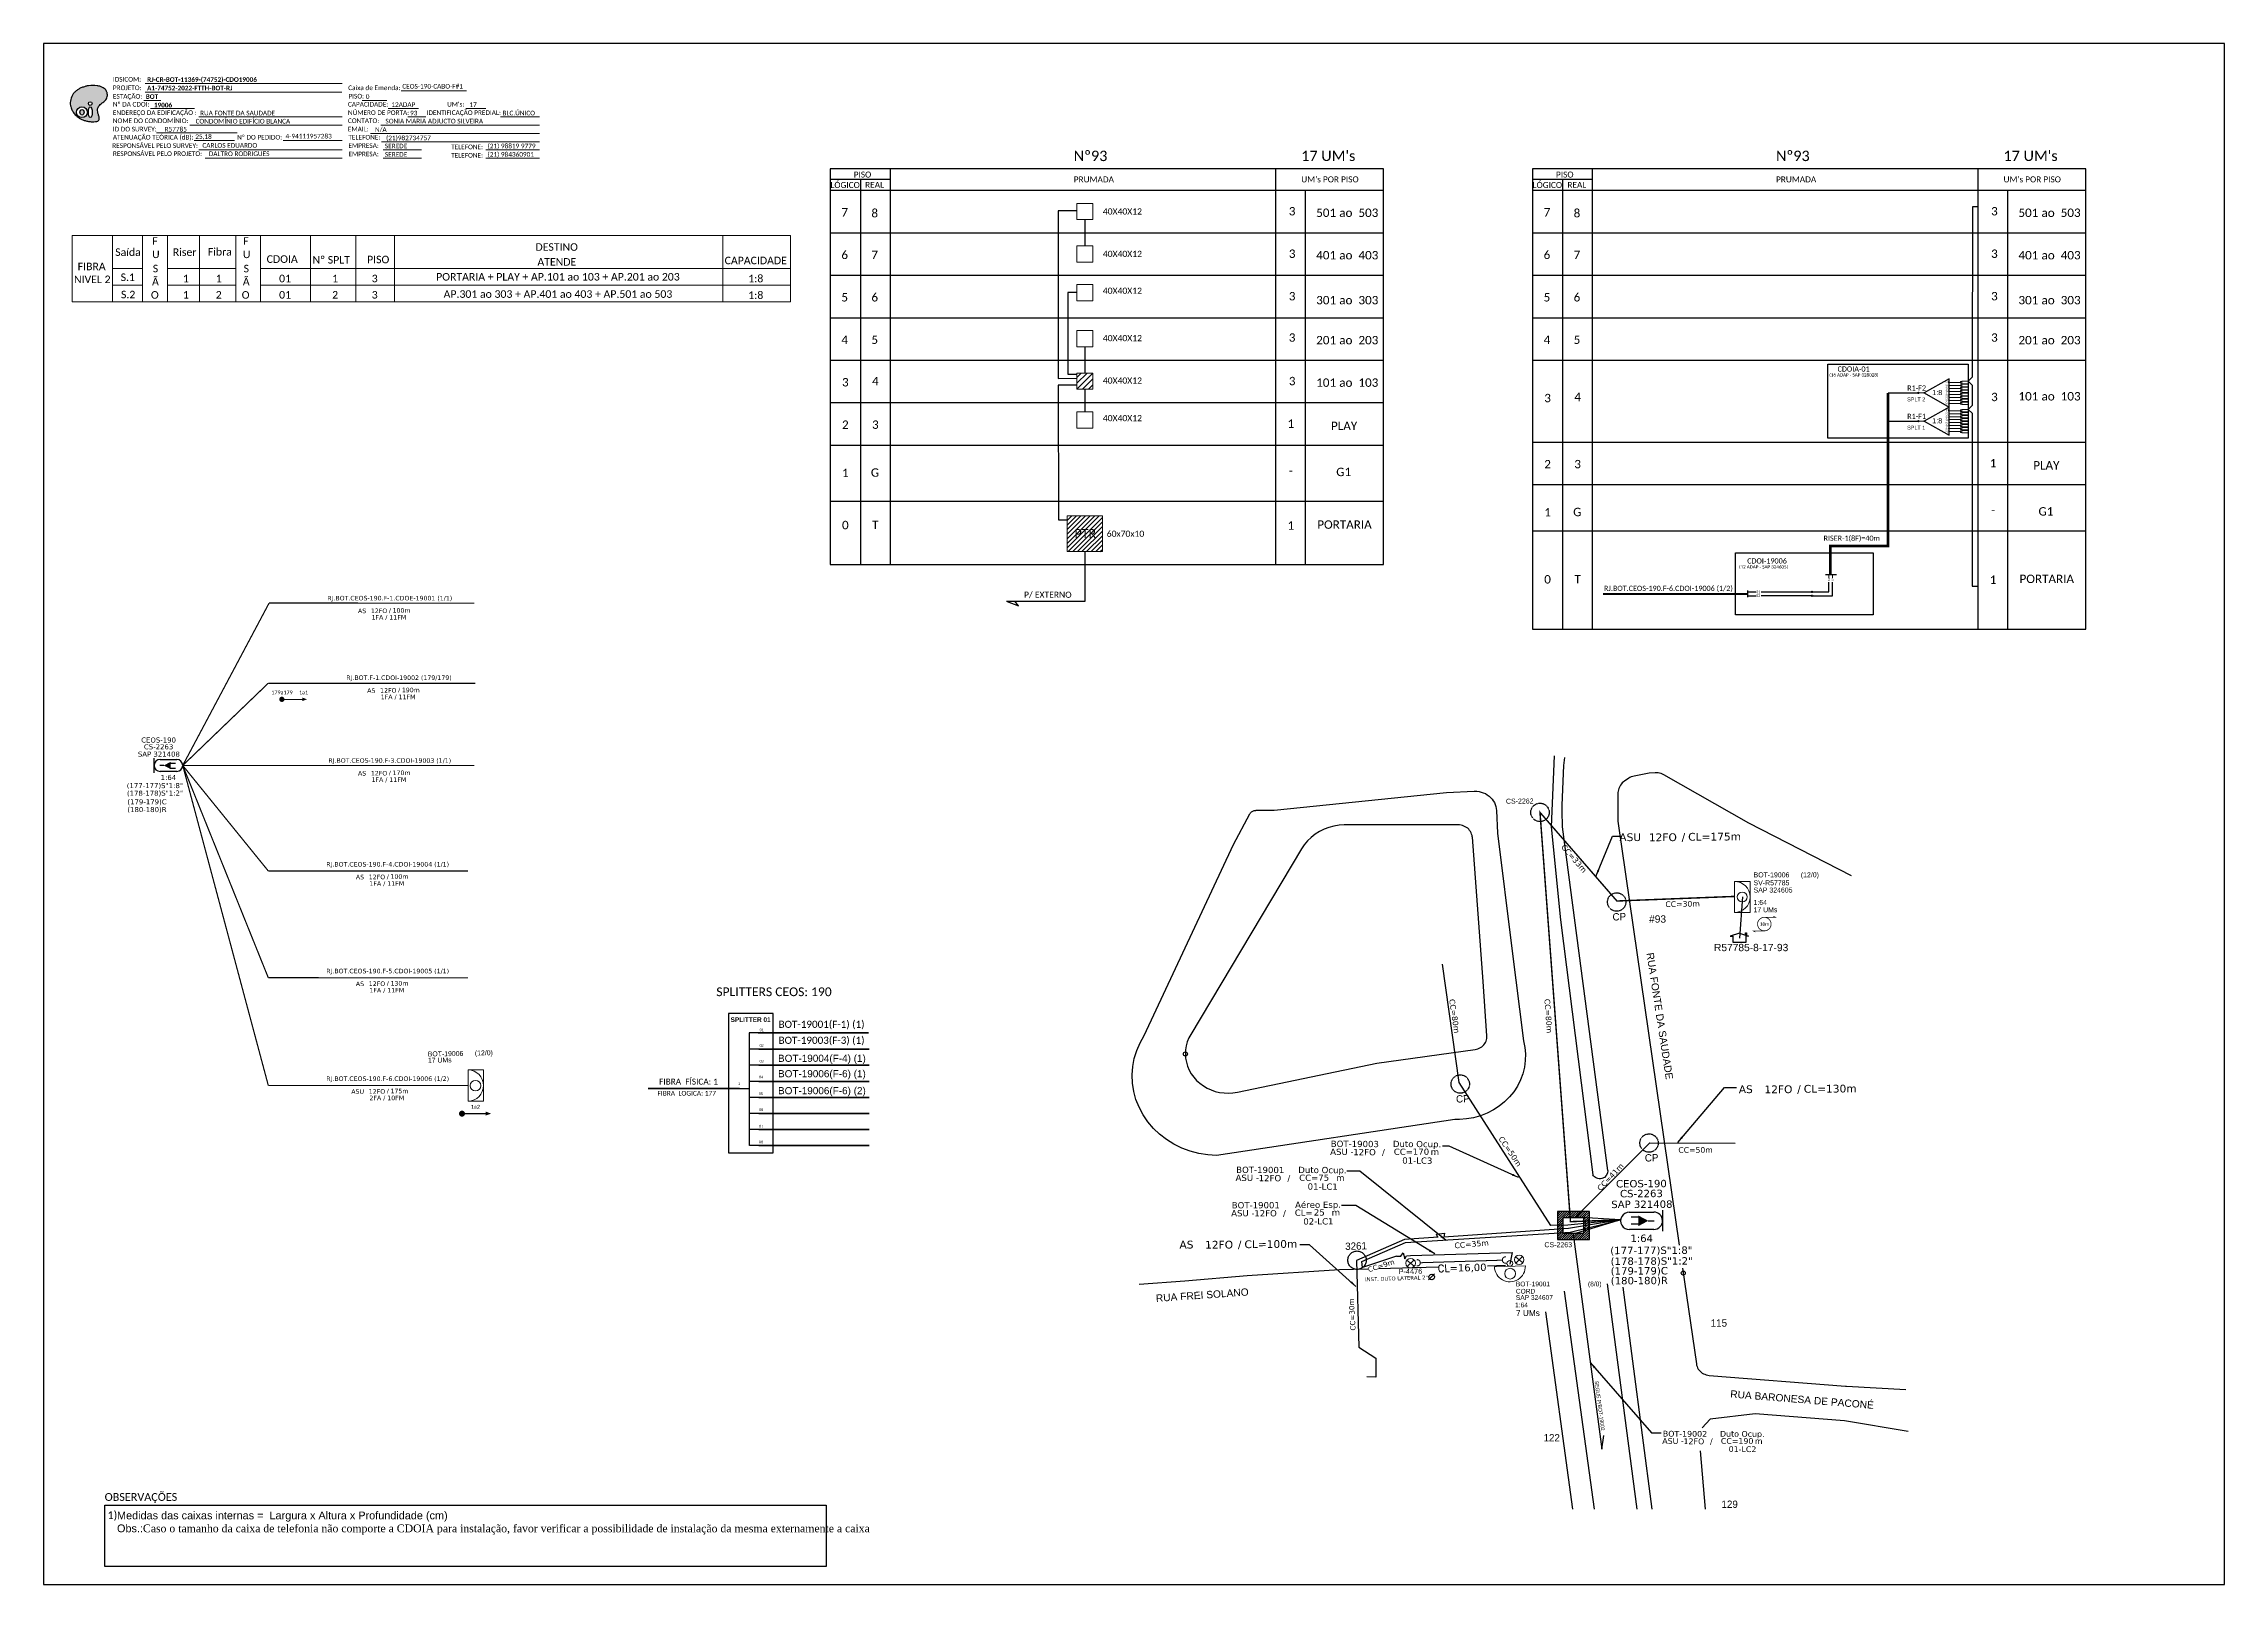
# Paper-space layout 'CDOI-19006' of a CAD drawing. Header units: metres, sheet in millimetres. Extents: x -439 to 402, y -851 to -257.
# The model-space entities are those that its viewports show. They can reach past a viewport. Long polylines and large blocks are cut down to what shows.
import ezdxf
from ezdxf.enums import TextEntityAlignment as Align

# ---------------------------------------------------------------- set-up
doc = ezdxf.new("R2010")
doc.units = ezdxf.units.M
doc.linetypes.add('PHANTOM2', pattern=[1.25, 0.625, -0.125, 0.125, -0.125, 0.125, -0.125])
for name, color, linetype, lineweight in [('(Notas)', 7, 'Continuous', 0), ('10.4-Postes', 1, 'Continuous', 0), ("20.0-LEGENDA DOS CDO'S", 1, 'Continuous', 0), ('20.1-CDO_INTERIOR', 1, 'Continuous', 0), ('20.2-CDO_POSTE', 1, 'Continuous', 5), ('20.6-CORDOALHA_SUPORTE', 7, 'Continuous', 25), ('40.1-ETIQUETAS', 1, 'Continuous', 20), ('_NUMERAÇÃO_', 34, 'Continuous', 0), ('Postes', 1, 'Continuous', 0)]:
    doc.layers.add(name, color=color, linetype=linetype, lineweight=lineweight)
for name, color, linetype in [('10.0-Cartográfico', 4, 'Continuous'), ('10.1-Caixas Subterrâneas', 5, 'Continuous'), ('20.4-CEOS', 1, 'Continuous'), ('CAP a instalar', 1, 'Continuous'), ('CD a instalar', 1, 'Continuous'), ('Folga', 1, 'Continuous'), ('label_cabos', 7, 'Continuous'), ('Legenda', 1, 'Continuous'), ('MUB_DIVISA', 7, 'Continuous'), ('MUB_NUMERACAO', 7, 'Continuous'), ('MUB_SEGMENTO', 7, 'Continuous'), ('NOS_DE_INFRAESTRUTURA', 7, 'Continuous'), ('SETA', 7, 'Continuous'), ('surveys', 7, 'Continuous'), ('surveys legendas', 7, 'Continuous')]:
    doc.layers.add(name, color=color, linetype=linetype)
doc.layers.add('DROP DE CLIENTE', color=140, linetype='Continuous', plot=False)
doc.layers.add('EXTRA', color=50, linetype='Continuous', plot=False)
doc.styles.add('ARIAL', font='arial.ttf')
doc.styles.add('DIGICADE', font='arial.ttf')
doc.styles.add('ROMANS', font='romans.shx')
doc.styles.add('siredit', font='verdana.ttf')
doc.styles.add('WMF-Calibri0', font='calibri.ttf')
doc.styles.add('WMF-Calibri1', font='calibrib.ttf')
doc.linetypes.add('FENCELINE1', pattern='A,0.25,-0.1,[133,ltypeshp.shx,S=0.1,R=0,X=-0.1,Y=0],-0.1,1', length=1.45)
doc.dimstyles.new('ISO-25', dxfattribs={"dimtxt": 2.5, "dimasz": 2.5, "dimexe": 1.25, "dimexo": 0.625, "dimtad": 1, "dimtxsty": 'Standard', "dimcen": 2.5, "dimadec": 0, "dimazin": 0, "dimtfac": 1, "dimtmove": 0, "dimatfit": 3, "dimfxl": 0, "dimarcsym": 0})

# ---------------------------------------------------------------- blocks, each defined once
blk = doc.blocks.new('OI')
h = blk.add_hatch(color=40)
edge = h.paths.add_edge_path()
edge.add_spline(control_points=[(4.35, -0.67), (3.92, -0.99), (3.26, -1.5), (2.81, -2.59), (2.9, -3.5), (3.06, -4.27), (3.31, -4.85), (3.37, -5.39), (3.4, -5.88), (3.2, -6.4), (2.54, -6.61), (1.65, -6.63), (0.55, -6.67), (-0.56, -6.42), (-1.61, -6.14), (-2.77, -5.61), (-3.92, -4.77), (-4.89, -3.7), (-5.34, -2.65), (-5.6, -1.94), (-5.85, -0.96), (-5.71, 0.47), (-5.1, 2.02), (-4.14, 3.02), (-3.3, 3.61), (-2.37, 4.16), (-1.36, 4.44), (-0.56, 4.7), (0.79, 4.85), (2.24, 4.97), (3.79, 4.57), (4.67, 4.21), (5.44, 3.65), (5.76, 2.99), (6.03, 2.21), (6.01, 1.46), (5.72, 0.64), (5.31, 0.08), (4.88, -0.38), (4.51, -0.55), (4.35, -0.67)], knot_values=[0, 0, 0, 0, 1.60434, 2.417191, 3.427595, 4.282808, 4.776746, 5.304182, 5.888771, 6.258406, 6.858137, 7.79129, 8.986195, 10.124242, 11.187857, 12.242908, 13.953784, 15.414161, 16.515391, 17.349188, 17.675853, 19.552021, 21.515531, 22.568638, 23.63245, 24.621084, 25.782718, 26.745347, 27.142653, 29.870543, 31.004649, 31.921532, 32.709589, 33.801391, 34.042471, 35.192333, 35.971461, 36.628871, 37.254359, 37.836911, 37.836911, 37.836911, 37.836911], degree=3, periodic=0)
h.paths.add_polyline_path([(1.13, -0.87, -1), (-0.04, -0.87, -1)], flags=16)
edge = h.paths.add_edge_path(flags=16)
edge.add_ellipse((0.56, -3.59), major_axis=(-0.02, 1.71), ratio=0.361305, start_angle=0, end_angle=360)
h.paths.add_polyline_path([(-0.36, -3.62, -1), (-3.8, -3.62, -1)], flags=16)
edge = h.paths.add_edge_path(flags=0)
edge.add_ellipse((-2.08, -3.62), major_axis=(0, 0.885), ratio=0.758294, start_angle=0, end_angle=360)
at = {"color": 40}
for centre, radius in [((-2.08, -3.62), 1.72), ((0.54, -0.87), 0.587)]:
    blk.add_circle(centre, radius, dxfattribs=at)
blk.add_ellipse((-2.08, -3.62), major_axis=(0, 0.885), ratio=0.758294, start_param=-3.141592653589792, end_param=3.141592653589792, dxfattribs=at)
blk.add_ellipse((0.56, -3.59), major_axis=(-0.02, 1.71), ratio=0.361305, dxfattribs=at)
at = {"color": 40, "start_tangent": (-0.800898, -0.598801), "end_tangent": (-0.800898, -0.598801)}
blk.add_spline([(4.35, -0.67), (3.2, -1.78), (2.9, -2.54), (2.92, -3.55), (3.12, -4.38), (3.28, -4.85), (3.37, -5.37), (3.35, -5.95), (3.2, -6.29), (2.66, -6.55), (1.73, -6.63), (0.54, -6.62), (-0.58, -6.41), (-1.6, -6.11), (-2.56, -5.67), (-3.95, -4.67), (-4.89, -3.56), (-5.37, -2.56), (-5.64, -1.78), (-5.72, -1.46), (-5.63, 0.42), (-4.84, 2.22), (-4.13, 2.99), (-3.27, 3.62), (-2.4, 4.09), (-1.3, 4.47), (-0.37, 4.72), (0.02, 4.77), (2.75, 4.8), (3.85, 4.53), (4.69, 4.16), (5.31, 3.68), (5.85, 2.73), (5.93, 2.5), (5.94, 1.35), (5.67, 0.62), (5.29, 0.08), (4.84, -0.36), (4.35, -0.67)], degree=3, dxfattribs=at)
blk = doc.blocks.new('ETIQUETA_RS5F')
at = {"layer": '40.1-ETIQUETAS', "color": 0, "style": 'siredit'}
blk.add_text('/', height=1.5, dxfattribs=at).set_placement((1.58, -1.95), align=Align.MIDDLE_RIGHT)
for tag, p in [('ETIQUETA_R_SECUNDARIA', (1.21, 2.1)), ('ETIQUETA_R_PRIMARIA', (1.21, 4.1)), ('F_ATIVAS/F_MORTAS', (1.14, -4.24))]:
    blk.add_attdef(tag, text='', height=1.5, dxfattribs=at).set_placement(p, align=Align.MIDDLE_CENTER)
for tag, p in [('TIPO_CABO', (-6.58, -2.12)), ('CAP_CABO', (0.4, -2.09))]:
    blk.add_attdef(tag, text='', height=1.5, dxfattribs=at).set_placement(p, align=Align.MIDDLE_RIGHT)
for tag, p in [('FUSÃO_1', (0.85, -8.39)), ('FUSÃO_2', (0.85, -10.6)), ('FUSÃO_3', (0.85, -12.93)), ('FUSÃO_4', (0.85, -15.14)), ('FUSÃO_5', (0.85, -17.16))]:
    blk.add_attdef(tag, text='', height=1.5, dxfattribs=at).set_placement(p, align=Align.CENTER)
blk.add_attdef('METROS', text='', height=1.5, dxfattribs=at).set_placement((2.14, -1.95), align=Align.MIDDLE_LEFT)
blk = doc.blocks.new('CDOE_CT_POSTE')
at = {"layer": "20.0-LEGENDA DOS CDO'S", "color": 0, "style": 'ARIAL'}
for tag, p in [('CDO_N', (0.12, 5.25)), ('CORDOALHA', (0.12, 4.02)), ('SAP', (0.12, 2.96)), ('1:XX', (0.14, 1.23)), ('UMS', (0.14, 0.22))]:
    blk.add_attdef(tag, p, '', height=0.68, rotation=0.118, dxfattribs=at)
blk.add_attdef('FIBRAS_UTILIZADAS', text='', height=0.68, rotation=0.118, dxfattribs=at).set_placement((7.83, 5.26), align=Align.CENTER)
blk = doc.blocks.new('DV')
at = {"linetype": 'Continuous'}
blk.add_circle((0, 0), 0.00000275, dxfattribs=at)
blk = doc.blocks.new('MHMZ')
at = {"color": 0, "linetype": 'PHANTOM2'}
blk.add_circle((0, 0), 0.0000101, dxfattribs=at)
blk = doc.blocks.new('PTPT')
at = {"layer": 'Postes', "color": 1, "linetype": 'PHANTOM2'}
for points in [[(-0.0000079, 0.0000104), (0.0000075, -0.000002)], [(0.000007, 0.0000109), (-0.0000074, -0.0000025)]]:
    blk.add_lwpolyline(points, dxfattribs=at)
at = {"layer": 'Postes', "color": 1}
blk.add_circle((-0.0000002, 0.0000042), 0.00000987, dxfattribs=at)
blk = doc.blocks.new('CDOE_CT_POST_DESENHO')
at = {"color": 0}
blk.add_line((2.14, 0.39), (-2.11, 0.39), dxfattribs=at)
for centre, radius in [((0.01, 1.4), 0.733), ((0.01, 0), 0.393)]:
    blk.add_circle(centre, radius, dxfattribs=at)
blk.add_arc((0.01, 0.39), 2.12, 0, 180, dxfattribs=at)
blk = doc.blocks.new('SURVEY_SURVEY')
for p, q in [((0, 0.0000127), (-0.0000126, 0.000009)), ((-0.0000126, 0.000009), (-0.0000086, 0.000009)), ((-0.0000086, 0), (-0.0000086, 0.000009)), ((0.0000086, 0), (-0.0000086, 0)), ((0, 0.0000127), (0.0000126, 0.000009)), ((0.0000084, 0.0000132), (0.0000098, 0.0000132)), ((0.0000084, 0.0000103), (0.0000084, 0.0000132)), ((0.0000126, 0.000009), (0.0000086, 0.000009)), ((0.0000086, 0.000009), (0.0000086, 0)), ((0.0000098, 0.0000132), (0.0000098, 0.0000099))]:
    blk.add_line(p, q)
blk = doc.blocks.new('*X70')
at = {"color": 0, "linetype": 'Continuous'}
for p, q in [((-1.25, 0.34099), (-0.49099, 1.1)), ((-1.25, 0.517767), (-0.667767, 1.1)), ((-1.25, 0.694544), (-0.844544, 1.1)), ((-1.25, 0.87132), (-1.02132, 1.1)), ((-1.25, 1.048097), (-1.198097, 1.1)), ((-1.25, 0.164214), (-0.8035, 0.610714)), ((-1.25, -0.012563), (-0.8035, 0.433937)), ((-1.25, -0.18934), (-0.8035, 0.25716)), ((-1.25, -0.366117), (-0.8035, 0.080383)), ((-0.789214, 0.625), (-0.314214, 1.1)), ((-0.612437, 0.625), (-0.137437, 1.1)), ((-0.43566, 0.625), (0.03934, 1.1)), ((-0.258883, 0.625), (0.216117, 1.1)), ((-0.082107, 0.625), (0.392893, 1.1)), ((0.09467, 0.625), (0.56967, 1.1)), ((0.271447, 0.625), (0.746447, 1.1)), ((0.448223, 0.625), (0.923223, 1.1)), ((0.625, 0.625), (1.1, 1.1)), ((0.801777, 0.625), (1.25, 1.073223)), ((0.8035, 0.449947), (1.25, 0.896447)), ((0.8035, 0.27317), (1.25, 0.71967)), ((0.8035, 0.096393), (1.25, 0.542893)), ((0.8035, -0.080383), (1.25, 0.366117)), ((0.8035, -0.25716), (1.25, 0.18934)), ((0.8035, -0.433937), (1.25, 0.012563)), ((-1.25, -0.542893), (-0.8035, -0.096393)), ((-1.25, -0.71967), (-0.8035, -0.27317)), ((-1.25, -0.896447), (-0.8035, -0.449947)), ((-1.25, -1.073223), (-0.801777, -0.625)), ((-1.1, -1.1), (-0.625, -0.625)), ((-0.923223, -1.1), (-0.448223, -0.625)), ((-0.746447, -1.1), (-0.271447, -0.625)), ((-0.56967, -1.1), (-0.09467, -0.625)), ((-0.392893, -1.1), (0.082107, -0.625)), ((-0.216117, -1.1), (0.258883, -0.625)), ((-0.03934, -1.1), (0.43566, -0.625)), ((0.137437, -1.1), (0.612437, -0.625)), ((0.314214, -1.1), (0.789214, -0.625)), ((0.49099, -1.1), (1.25, -0.34099)), ((0.667767, -1.1), (1.25, -0.517767)), ((0.8035, -0.610714), (1.25, -0.164214)), ((0.844544, -1.1), (1.25, -0.694544)), ((1.02132, -1.1), (1.25, -0.87132)), ((1.198097, -1.1), (1.25, -1.048097))]:
    blk.add_line(p, q, dxfattribs=at)
blk = doc.blocks.new('MANHOLE_MQ')
at = {"color": 0, "linetype": 'Continuous'}
for p, q in [((0.00000623, 0.00000569), (-0.00000627, 0.00000569)), ((-0.00000627, 0.00000569), (-0.00000627, -0.00000531)), ((-0.00000404, 0.00000331), (0.00000399, 0.00000331)), ((-0.00000404, -0.00000294), (-0.00000404, 0.00000331)), ((0.00000399, 0.00000331), (0.00000399, -0.00000294)), ((0.00000623, -0.00000531), (0.00000623, 0.00000569)), ((-0.00000627, -0.00000531), (0.00000623, -0.00000531)), ((0.00000399, -0.00000294), (-0.00000404, -0.00000294)), ((0.00000399, -0.00000294), (0.00000399, -0.00000294))]:
    blk.add_line(p, q, dxfattribs=at)
at = {"color": 0, "linetype": 'Continuous', "xscale": 5e-06, "yscale": 5e-06, "zscale": 1e-05}
blk.add_blockref('*X70', (-0.00000002, 0.00000019), dxfattribs=at)
blk = doc.blocks.new('*U115')
at = {"layer": '20.6-CORDOALHA_SUPORTE', "const_width": 0.139}
for points in [[(-20.84, -0.38, 1.175511), (-20.83, 0.47)], [(-8.58, 0.47, 1.231752), (-8.58, -0.38)]]:
    blk.add_lwpolyline(points, format="xyb", dxfattribs=at)
blk.add_lwpolyline([(-20.3, 0.04), (-9.1, 0.04)], dxfattribs=at)
at = {"layer": '20.6-CORDOALHA_SUPORTE', "color": 0, "lineweight": 0, "style": 'ROMANS'}
blk.add_attdef('LANCE', text='', height=1, dxfattribs=at).set_placement((-0.54, -2.21), align=Align.RIGHT)
at = {"layer": '20.6-CORDOALHA_SUPORTE', "color": 0, "style": 'siredit'}
blk.add_attdef('QTDE', (-0.54, -2.21), '', height=1, rotation=359.69, dxfattribs=at)
at = {"layer": '20.6-CORDOALHA_SUPORTE', "color": 0, "lineweight": 0, "style": 'ROMANS'}
for tag, p, flags in [('ID_ATIVIDADE', (-5.2, -6.67), 3), ('FATOR', (-5.2, -4.44), 3), ('FID', (-5.2, -8.9), 1)]:
    blk.add_attdef(tag, p, '', height=1, dxfattribs=dict(at, flags=flags))
blk = doc.blocks.new('Inst CDOE-8 CAIXA DIST OPT CDOE 48F_8D C_SPL OPTAP')
at = {"layer": "20.0-LEGENDA DOS CDO'S", "color": 0, "style": 'ARIAL'}
for tag, p, height in [('SAP', (0.12, 2.96), 0.8), ('CORDOALHA', (0.12, 4.02), 0.8), ('FID', (0.12, 5.25), 0.8), ('1:XX', (-0.01, 1.7), 0.8), ('UMS', (0.14, 0.22), 1)]:
    blk.add_attdef(tag, p, '', height=height, rotation=0.118, dxfattribs=at)
at = {"layer": "20.0-LEGENDA DOS CDO'S", "color": 0}
for tag, p, style, flags in [('ID_ATIVIDADE', (0.12, 6.47), 'ARIAL', 3), ('FATOR', (7.92, 6.47), 'ARIAL', 1), ('QTDE', (0.23, -0.97), 'DIGICADE', 3)]:
    blk.add_attdef(tag, p, '', height=0.8, rotation=0.118, dxfattribs=dict(at, style=style, flags=flags))
at = {"layer": "20.0-LEGENDA DOS CDO'S", "color": 0, "style": 'ARIAL'}
blk.add_attdef('FIBRAS_UTILIZADAS', text='', height=0.8, rotation=0.118, dxfattribs=at).set_placement((13.48, 5.26), align=Align.CENTER)
blk = doc.blocks.new('CDOI_CT_DRT')
at = {"layer": '20.1-CDO_INTERIOR', "color": 0, "lineweight": 18}
blk.add_lwpolyline([(2.13, -2.13), (2.13, 2.12), (0, 2.12), (0, -2.13)], close=True, dxfattribs=at)
blk.add_circle((1.06, 0), 0.68, dxfattribs=at)
blk.add_arc((0, 0), 2.13, 269.9724, 89.9724, dxfattribs=at)
at = {"layer": "20.0-LEGENDA DOS CDO'S", "color": 0, "style": 'ARIAL'}
for tag, p in [('CDO_N', (2.61, 2.69)), ('SAP', (2.61, 0.61)), ('SURVEY', (2.61, 1.6)), ('1:XX', (2.6, -1.08)), ('UMS', (2.6, -2.09))]:
    blk.add_attdef(tag, p, '', height=0.68, rotation=359.9724, dxfattribs=at)
blk.add_attdef('FIBRAS_UTILIZADAS', text='', height=0.68, rotation=359.9724, dxfattribs=at).set_placement((10.32, 2.69), align=Align.CENTER)
blk = doc.blocks.new('Inst CB DT OCUP CFOA-SM-ASU-120-S-12')
at = {"layer": 'label_cabos', "color": 0, "style": 'siredit'}
for tag, flags, p in [('ID_ATIVIDADE', 3, (1.31, 2.67)), ('FATOR', 1, (11.56, 2.55))]:
    blk.add_attdef(tag, text='', height=1, rotation=359.69, dxfattribs=dict(at, flags=flags)).set_placement(p, align=Align.MIDDLE_CENTER)
for tag, p in [('TIPO_CABO', (1.26, 0)), ('DESTINO_CABO', (3.13, 1.26)), ('CABO', (4.69, -0.05)), ('/', (7.71, -0.05)), ('LANCE', (10.91, 0)), ('TIPO_CABO', (13.11, 1.24)), ('UND', (15.96, 0)), ('FID', (13.15, -1.41))]:
    blk.add_attdef(tag, text='', height=1, rotation=359.69, dxfattribs=at).set_placement(p, align=Align.MIDDLE_CENTER)
blk.add_attdef('QTDE', (12.43, -0.47), '', height=1, rotation=359.69, dxfattribs=at)
blk = doc.blocks.new('Inst CB ESP CFOA-SM-ASU-120-S-12')
at = {"layer": 'label_cabos', "color": 0, "style": 'siredit'}
for tag, flags, p in [('ID_ATIVIDADE', 3, (1.31, 2.67)), ('FATOR', 1, (11.56, 2.55))]:
    blk.add_attdef(tag, text='', height=1, rotation=359.69, dxfattribs=dict(at, flags=flags)).set_placement(p, align=Align.MIDDLE_CENTER)
for tag, p in [('TIPO_CABO', (1.26, 0)), ('DESTINO_CABO', (3.13, 1.26)), ('CABO', (4.69, -0.05)), ('/', (7.71, -0.05)), ('LANCE', (10.81, 0)), ('TIPO_CABO', (13.11, 1.24)), ('UND', (15.96, 0)), ('FID', (13.15, -1.41))]:
    blk.add_attdef(tag, text='', height=1, rotation=359.69, dxfattribs=at).set_placement(p, align=Align.MIDDLE_CENTER)
blk.add_attdef('QTDE', (12.43, -0.47), '', height=1, rotation=359.69, dxfattribs=at)
blk = doc.blocks.new('Inst DT LATERAL Ferro Galvanizado')
at = {"color": 1}
blk.add_lwpolyline([(11.73, -2.26), (13.36, -0.7)], dxfattribs=at)
blk.add_circle((12.57, -1.5), 0.717, dxfattribs=at)
at = {"layer": 'label_cabos', "color": 10, "linetype": 'FENCELINE1', "insert": (3.34, -1.54), "char_height": 1, "attachment_point": 5, "rotation": 359.6512, "style": 'siredit'}
blk.add_mtext('\\A1;INST. DUTO LATERAL 2"', dxfattribs=at)
at = {"layer": 'label_cabos', "color": 10, "linetype": 'FENCELINE1', "style": 'siredit', "flags": 3}
blk.add_attdef('QTDE', text='', height=1, rotation=359.8285, dxfattribs=at).set_placement((-3.09, -2.94), align=Align.MIDDLE_CENTER)
at = {"layer": 'label_cabos', "color": 10, "linetype": 'FENCELINE1', "style": 'siredit'}
for tag, p, flags in [('FID', (-5.01, -4.91), 1), ('FATOR', (-5.01, -6.53), 3), ('ID_ATIVIDADE', (-5.01, -8.02), 3)]:
    blk.add_attdef(tag, p, '', height=1, rotation=359.8285, dxfattribs=dict(at, flags=flags))
blk = doc.blocks.new('LEGENDA DOS CABOS')
at = {"layer": 'EXTRA', "color": 0, "style": 'siredit'}
for tag, p in [('ID', (4.6, 0.97)), ('XX', (9.03, 0.97))]:
    blk.add_attdef(tag, text='', height=0.48, rotation=359.69, dxfattribs=at).set_placement(p, align=Align.MIDDLE_CENTER)
at = {"layer": 'Legenda', "color": 0, "style": 'siredit'}
for tag, p in [('TIPO_CABO', (1.31, 0)), ('CABO', (4.69, -0.05)), ('/', (6.81, -0.05)), ('METROS', (10.03, -0.05))]:
    blk.add_attdef(tag, text='', height=0.8, rotation=359.69, dxfattribs=at).set_placement(p, align=Align.MIDDLE_CENTER)
blk = doc.blocks.new('A$C07E14978')
at = {"layer": 'Folga', "color": 0, "const_width": 0.137}
for points in [[(2.23, 0.28), (0.03, 0.28), (0.47, 0.06)], [(2.23, 2.92), (4.42, 2.92), (3.98, 3.13)]]:
    blk.add_lwpolyline(points, dxfattribs=at)
at = {"layer": 'Folga', "color": 0, "const_width": 0.146}
blk.add_lwpolyline([(2.23, 2.92, 1.000012), (2.23, 0.28, 0.999978)], format="xyb", close=True, dxfattribs=at)
at = {"layer": 'Folga', "color": 0}
blk.add_text('10m', height=0.659, dxfattribs=at).set_placement((1.38, 1.27))
blk = doc.blocks.new('SPLT_1-8_SC-APC')
at = {"color": 1, "lineweight": 0}
blk.add_lwpolyline([(-17.04, -7.55), (-19.26, -7.55)], dxfattribs=at)
at = {"color": 1}
blk.add_lwpolyline([(-7.37, -2.1), (-17.04, -7.55), (-7.37, -13), (-7.37, -2.1)], dxfattribs=at)
at = {"color": 3, "lineweight": 0}
for points in [[(-2.99, -3.51), (-7.37, -3.51)], [(-7.37, -4.66), (-2.99, -4.66)], [(-7.37, -5.82), (-2.99, -5.82)], [(-7.37, -6.97), (-2.99, -6.97)], [(-7.37, -8.12), (-2.99, -8.12)], [(-2.41, -3.02), (-2.41, -4)], [(-2.41, -3.02), (0, -3.02)], [(-2.41, -4), (0, -4)], [(-2.41, -4.17), (-2.41, -5.16)], [(-2.41, -4.17), (0, -4.17)], [(-2.41, -5.16), (0, -5.16)], [(-2.41, -5.32), (-2.41, -6.31)], [(-2.41, -5.32), (0, -5.32)], [(-2.41, -6.31), (0, -6.31)], [(-2.41, -6.48), (-2.41, -7.46)], [(-2.41, -6.48), (0, -6.48)], [(-2.41, -7.46), (0, -7.46)], [(-2.41, -7.63), (-2.41, -8.62)], [(-2.41, -7.63), (0, -7.63)], [(-7.37, -9.28), (-2.99, -9.28)], [(-7.37, -10.43), (-2.99, -10.43)], [(-7.37, -11.58), (-2.99, -11.58)], [(-2.41, -8.62), (0, -8.62)], [(-2.41, -8.78), (-2.41, -9.77)], [(-2.41, -8.78), (0, -8.78)], [(-2.41, -9.77), (0, -9.77)], [(-2.41, -9.94), (-2.41, -10.92)], [(-2.41, -9.94), (0, -9.94)], [(-2.41, -10.92), (0, -10.92)], [(-2.41, -11.09), (-2.41, -12.08)], [(-2.41, -11.09), (0, -11.09)], [(-2.41, -12.08), (0, -12.08)]]:
    blk.add_lwpolyline(points, dxfattribs=at)
for points in [[(-2.99, -3.22), (-2.41, -3.22), (-2.41, -3.8), (-2.99, -3.8)], [(-2.99, -4.38), (-2.41, -4.38), (-2.41, -4.95), (-2.99, -4.95)], [(-2.99, -5.53), (-2.41, -5.53), (-2.41, -6.1), (-2.99, -6.1)], [(-2.99, -6.68), (-2.41, -6.68), (-2.41, -7.26), (-2.99, -7.26)], [(-2.99, -7.84), (-2.41, -7.84), (-2.41, -8.41), (-2.99, -8.41)], [(-2.99, -8.99), (-2.41, -8.99), (-2.41, -9.56), (-2.99, -9.56)], [(-2.99, -10.14), (-2.41, -10.14), (-2.41, -10.72), (-2.99, -10.72)], [(-2.99, -11.3), (-2.41, -11.3), (-2.41, -11.87), (-2.99, -11.87)]]:
    blk.add_lwpolyline(points, close=True, dxfattribs=at)
at = {"color": 1, "style": 'ARIAL'}
for s, height, p in [('1:8', 2, (-13.91, -8.4)), ('S1', 0.75, (-8.74, -3.78)), ('S2', 0.75, (-8.74, -4.97)), ('S3', 0.75, (-8.74, -6.18)), ('S4', 0.75, (-8.74, -7.36)), ('S5', 0.75, (-8.74, -8.57)), ('S6', 0.75, (-8.74, -9.69)), ('S7', 0.75, (-8.74, -10.78)), ('S8', 0.75, (-8.74, -11.9))]:
    blk.add_text(s, height=height, dxfattribs=at).set_placement(p)
blk = doc.blocks.new('SPLITTER_')
blk.add_point((0, 0))
at = {"style": 'ARIAL', "flags": 4}
blk.add_attdef('SPLT', (0, -3.26), '', height=1.5, dxfattribs=at)

msp = doc.modelspace()

# ---------------------------------------------------------------- hatches: boundary and pattern name
h = msp.add_hatch()
h.set_pattern_fill('LINE', color=1, scale=0.5, angle=45)
h.paths.add_polyline_path([(-881.49, -32.81), (-887.62, -32.81), (-887.62, -39.02), (-881.49, -39.02)])
h = msp.add_hatch(color=3)
h.dxf.hatch_style = 1
edge = h.paths.add_edge_path()
edge.add_arc((-563.08, -40.46), 0.256, 0, 360)
h = msp.add_hatch(color=3)
h.dxf.hatch_style = 1
edge = h.paths.add_edge_path()
edge.add_arc((-563.08, -51.36), 0.256, 0, 360)
h = msp.add_hatch()
h.set_pattern_fill('ANSI31', color=1, scale=10, style=0)
h.set_pattern_definition([(45, (-1502.9589, -485.588), (-0.8838835, 0.8838835), [])])
h.paths.add_polyline_path([(-891.34, -101.62), (-877.77, -101.62), (-877.77, -87.87), (-891.34, -87.87)])
h.paths.add_polyline_path([(-889.34, -97.27), (-879.25, -97.27), (-879.25, -92.12), (-889.34, -92.12)], flags=24)
h = msp.add_hatch(color=3)
h.dxf.hatch_style = 1
edge = h.paths.add_edge_path()
edge.add_arc((-604.1, -117.18), 0.256, 0, 360)
h = msp.add_hatch(color=3)
h.dxf.hatch_style = 1
edge = h.paths.add_edge_path()
edge.add_arc((-604.1, -118.64), 0.256, 0, 360)

# ---------------------------------------------------------------- linework, layer by layer
at = {"layer": '(Notas)', "lineweight": 0}
for p, q in [((-1259.46, -5.29), (-1259.46, 20.17)), ((-1247.93, -5.29), (-1247.93, 20.17)), ((-1238.29, -5.29), (-1238.29, 20.17)), ((-1225.95, -5.29), (-1225.95, 20.17)), ((-1211.92, -5.29), (-1211.92, 20.17)), ((-1202.46, -5.29), (-1202.46, 20.17)), ((-1183.15, -5.29), (-1183.15, 20.17)), ((-1165.67, -5.29), (-1165.67, 20.17)), ((-1150.76, -5.29), (-1150.76, 20.17)), ((-1024.07, -5.29), (-1024.07, 20.17))]:
    msp.add_line(p, q, dxfattribs=at)
msp.add_lwpolyline([(-998.07, 20.17), (-998.07, -5.29)], dxfattribs=at)
at = {"color": 1}
msp.add_line((-628.98, -116.69), (-628.98, -119.26), dxfattribs=at)
at = {"color": 7, "linetype": 'Continuous'}
for p, q in [((-1014, -287.21), (-1014, -330.64)), ((-1010.48, -287.21), (-1014, -287.21)), ((-1010.3, -293.5), (-1013.82, -293.5)), ((-1010.3, -299.69), (-1013.82, -299.69)), ((-1017.65, -308.64), (-1014.01, -308.64)), ((-1010.3, -305.91), (-1013.82, -305.91)), ((-1010.3, -312.07), (-1013.82, -312.07)), ((-1010.3, -318.24), (-1013.82, -318.24)), ((-1010.3, -324.43), (-1013.82, -324.43)), ((-1010.3, -330.6), (-1013.82, -330.6))]:
    msp.add_line(p, q, dxfattribs=at)
at = {"color": 1, "linetype": 'Continuous', "lineweight": 60}
for p, q in [((-1010.48, -287.2), (-969.11, -287.21)), ((-1010.3, -293.5), (-968.93, -293.51)), ((-1010.3, -299.69), (-968.93, -299.7)), ((-1010.3, -305.91), (-968.93, -305.92)), ((-1010.3, -312.07), (-968.93, -312.08)), ((-1010.3, -318.24), (-968.93, -318.25)), ((-1010.3, -324.43), (-968.93, -324.44))]:
    msp.add_line(p, q, dxfattribs=at)
at = {"color": 10, "linetype": 'Continuous'}
msp.add_line((-1010.3, -330.6), (-968.93, -330.62), dxfattribs=at)
at = {"color": 0}
for p, q in [((-1262.5, -469.23), (-984.25, -469.23)), ((-1262.5, -492.93), (-1262.5, -469.23)), ((-984.25, -469.23), (-984.25, -492.93)), ((-984.25, -492.93), (-1262.5, -492.93))]:
    msp.add_line(p, q, dxfattribs=at)
msp.add_lwpolyline([(-1286.07, -499.81), (-445.07, -499.81), (-445.07, 94.19), (-1286.07, 94.19)], close=True)
at = {"color": 7, "lineweight": 0}
for points in [[(-1246.94, 78.79), (-1170.96, 78.79)], [(-1148.15, 76.01), (-1123.01, 76.01)], [(-1247.47, 72.24), (-1240.92, 72.24)], [(-1246.97, 75.52), (-1171.01, 75.52)], [(-1244.81, 69.17), (-1227.84, 69.17)], [(-1163.19, 72.28), (-1153.71, 72.28)], [(-1153.14, 69.17), (-1141.52, 69.17)], [(-1123.2, 69.17), (-1115.53, 69.17)], [(-1242.49, 59.75), (-1211.44, 59.75)], [(-1229.65, 62.82), (-1170.98, 62.82)], [(-1226.24, 65.93), (-1170.98, 65.93)], [(-1160.06, 59.58), (-1094.8, 59.58)], [(-1156.02, 62.82), (-1094.8, 62.82)], [(-1145.56, 65.93), (-1138.61, 65.93)], [(-1109.86, 65.93), (-1094.82, 65.93)], [(-1227.96, 56.79), (-1212.45, 56.79)], [(-1226.24, 53.23), (-1170.98, 53.23)], [(-1193.73, 56.79), (-1170.96, 56.79)], [(-1155.78, 56.34), (-1094.8, 56.34)], [(-1155.17, 53.23), (-1140.37, 53.23)], [(-1115.57, 53.23), (-1094.8, 53.23)], [(-1223.75, 49.99), (-1170.98, 49.99)], [(-1155.17, 49.99), (-1140.37, 49.99)], [(-1115.57, 49.99), (-1094.8, 49.99)]]:
    msp.add_lwpolyline(points, dxfattribs=at)
at = {"color": 0}
for points in [[(-769.36, 45.87), (-982.68, 45.87)], [(-498.54, 45.87), (-711.85, 45.87)], [(-959.53, 41.76), (-982.68, 41.76)], [(-688.71, 41.76), (-711.85, 41.76)]]:
    msp.add_lwpolyline(points, dxfattribs=at)
for points in [[(-982.68, 45.87), (-982.68, 37.65)], [(-959.53, 37.65), (-959.53, 45.87)], [(-810.95, 45.87), (-810.95, 37.65)], [(-769.36, 37.65), (-769.36, 45.87)], [(-711.85, 45.87), (-711.85, 37.65)], [(-688.71, 37.65), (-688.71, 45.87)], [(-540.13, 45.87), (-540.13, 37.65)], [(-498.54, 37.65), (-498.54, 45.87)], [(-982.68, 37.65), (-769.36, 37.65)], [(-982.68, 37.65), (-769.36, 37.65)], [(-982.68, 37.65), (-769.36, 37.65)], [(-982.68, 37.65), (-769.36, 37.65)], [(-982.68, 37.65), (-769.36, 37.65)], [(-982.68, 37.65), (-769.36, 37.65)], [(-982.68, 37.65), (-982.68, -106.56), (-769.36, -106.56), (-769.36, 37.65)], [(-971.1, 41.76), (-971.1, 37.65)], [(-971.1, 37.65), (-971.1, -106.56)], [(-959.53, -106.56), (-959.53, 37.65)], [(-810.95, 37.65), (-810.95, -106.56)], [(-799.38, -106.56), (-799.38, 37.65)], [(-711.85, 37.65), (-498.54, 37.65)], [(-711.85, 37.65), (-498.54, 37.65)], [(-711.85, 37.65), (-498.54, 37.65)], [(-711.85, 37.65), (-711.85, -131.55), (-498.54, -131.55), (-498.54, 37.65)], [(-711.85, 37.65), (-498.54, 37.65)], [(-711.85, 37.65), (-498.54, 37.65)], [(-711.85, 37.65), (-498.54, 37.65)], [(-700.28, 41.76), (-700.28, 37.65)], [(-700.28, 37.65), (-700.28, -131.55)], [(-688.71, -131.55), (-688.71, 37.65)], [(-540.13, 37.65), (-540.13, -131.55)], [(-528.56, -131.55), (-528.56, 37.65)], [(-982.68, 21.28), (-769.36, 21.28)], [(-711.85, 21.28), (-498.54, 21.28)], [(-982.68, 4.91), (-769.36, 4.91)], [(-711.85, 4.91), (-498.54, 4.91)], [(-982.68, -11.47), (-769.36, -11.47)], [(-711.85, -11.47), (-498.54, -11.47)], [(-982.68, -27.84), (-769.36, -27.84)], [(-711.85, -27.84), (-498.54, -27.84)], [(-982.68, -44.21), (-769.36, -44.21)], [(-982.68, -60.58), (-769.36, -60.58)], [(-711.85, -59.42), (-498.54, -59.42)], [(-982.68, -82.24), (-769.36, -82.24)], [(-711.85, -75.79), (-498.54, -75.79)], [(-711.85, -93.62), (-498.54, -93.62)]]:
    msp.add_lwpolyline(points)
at = {"color": 3}
for points in [[(-887.62, 29.75), (-894.87, 29.75), (-894.86, -34.86), (-887.62, -34.81)], [(-884.55, 26.46), (-884.55, 16.22)], [(-540.13, 31.26), (-542.27, 31.26), (-542.28, -34.42), (-543.85, -35.93), (-542.28, -37.44), (-542.28, -45.32), (-543.85, -46.83), (-542.28, -48.34), (-542.28, -115.03), (-540.13, -115.03)], [(-887.62, -1.81), (-891.09, -1.81), (-891.09, -33.29), (-887.62, -33.29)], [(-884.55, -22.57), (-884.55, -32.81)], [(-887.62, -37.45), (-894.86, -37.45), (-894.67, -89.42), (-891.34, -89.42)], [(-884.55, -39.02), (-884.55, -47.82)], [(-542.28, -45.32), (-543.85, -46.83), (-542.28, -48.34)], [(-628.98, -117.18), (-625.82, -117.18)], [(-623.75, -117.18), (-604.1, -117.18)]]:
    msp.add_lwpolyline(points, dxfattribs=at)
at = {"color": 7, "lineweight": 0}
msp.add_lwpolyline([(-881.49, 32.59), (-887.62, 32.59), (-887.62, 26.38), (-881.49, 26.38)], close=True, dxfattribs=at)
at = {"lineweight": 0}
for points in [[(-881.49, 16.22), (-887.62, 16.22), (-887.62, 10), (-881.49, 10)], [(-881.49, 1.3), (-887.62, 1.3), (-887.62, -4.92), (-881.49, -4.92)], [(-881.49, -16.44), (-887.62, -16.44), (-887.62, -22.65), (-881.49, -22.65)], [(-881.49, -47.82), (-887.62, -47.82), (-887.62, -54.04), (-881.49, -54.04)]]:
    msp.add_lwpolyline(points, close=True, dxfattribs=at)
at = {"color": 1, "lineweight": 0}
for points in [[(-881.49, -32.81), (-887.62, -32.81), (-887.62, -39.02), (-881.49, -39.02)], [(-891.34, -87.87), (-877.77, -87.87), (-877.77, -101.62), (-891.34, -101.62)]]:
    msp.add_lwpolyline(points, close=True, dxfattribs=at)
at = {"color": 1}
for points in [[(-598.05, -29.41), (-543.82, -29.41), (-543.82, -57.9), (-598.05, -57.9)], [(-633.62, -102.16), (-580.49, -102.16), (-580.49, -126.05), (-633.62, -126.05)]]:
    msp.add_lwpolyline(points, close=True, dxfattribs=at)
at = {"color": 5, "const_width": 1}
msp.add_lwpolyline([(-574.77, -40.45), (-574.77, -99.46), (-597, -99.46), (-597, -110.47)], dxfattribs=at)
at = {"color": 5}
for points in [[(-574.77, -40.46), (-563.11, -40.46)], [(-574.77, -51.36), (-563.11, -51.36)], [(-604.1, -117.18), (-597.59, -117.18), (-597.59, -113.43)], [(-603.84, -118.64), (-596.14, -118.65), (-596.14, -113.43)], [(-598.94, -110.47), (-594.7, -110.47)]]:
    msp.add_lwpolyline(points, dxfattribs=at)
at = {"color": 1}
for points in [[(-884.55, -101.62), (-884.55, -120.94), (-914.69, -120.94)], [(-914.47, -120.94), (-910.06, -122.54)], [(-910.06, -122.54), (-911.46, -120.71)]]:
    msp.add_lwpolyline(points, dxfattribs=at)
msp.add_lwpolyline([(-684.74, -118.01, 0.8, 0.8, 0), (-628.98, -118.02, 0.8, 0.8, 0)], format="xyseb", dxfattribs=at)
at = {"color": 5, "lineweight": 0}
for points in [[(-597.59, -110.47), (-597.59, -111.79)], [(-596.14, -110.47), (-596.14, -111.76)]]:
    msp.add_lwpolyline(points, dxfattribs=at)
at = {"color": 2}
for points in [[(-628.98, -118.64), (-625.82, -118.64)], [(-603.95, -118.64), (-623.75, -118.64)]]:
    msp.add_lwpolyline(points, dxfattribs=at)
for points, const_width in [([(-1194.69, -158.6, 1), (-1193.69, -158.6, 1)], 1), ([(-1125.29, -318.33, 1), (-1124.14, -318.33, 1)], 1.15)]:
    msp.add_lwpolyline(points, format="xyb", close=True, dxfattribs=dict(const_width=const_width))
at = {"color": 7}
msp.add_lwpolyline([(-1021.97, -333.42), (-1004.69, -333.42), (-1004.69, -279.77), (-1021.97, -279.77)], close=True, dxfattribs=at)
at = {"color": 1, "linetype": 'Continuous', "lineweight": 60}
for points in [[(-1010.48, -287.2), (-967.91, -287.2)], [(-1010.3, -293.5), (-967.73, -293.5)], [(-1010.3, -299.69), (-967.73, -299.69)], [(-1017.65, -308.64), (-1052.9, -308.64)], [(-1010.3, -305.91), (-967.73, -305.91)], [(-1010.3, -312.07), (-967.73, -312.07)], [(-1010.3, -318.24), (-967.73, -318.24)], [(-1010.3, -324.43), (-967.73, -324.43)], [(-1010.3, -330.6), (-967.73, -330.6)]]:
    msp.add_lwpolyline(points, dxfattribs=at)
at = {"color": 3}
for centre in [(-563.08, -40.46), (-563.08, -51.36), (-604.1, -117.18), (-604.1, -118.64)]:
    msp.add_circle(centre, 0.256, dxfattribs=at)
at = {"layer": '10.0-Cartográfico'}
msp.add_line((-748.24, -377.53), (-771.22, -378.17), dxfattribs=at)
for points in [[(-703.49, -180.42), (-704.75, -207.79)], [(-682.82, -340.25), (-700.36, -207.79), (-700.41, -201.56), (-700.47, -199.35), (-699.85, -184.13), (-699.38, -181.06)], [(-588.92, -226.69), (-628.43, -206.39), (-661.26, -187.71), (-661.78, -187.44), (-662.31, -187.24), (-662.86, -187.09), (-663.41, -187), (-663.99, -186.95), (-664.57, -186.96), (-666.84, -187.11), (-667.56, -187.2), (-672.71, -188.2), (-673.25, -188.33), (-673.8, -188.51), (-674.29, -188.75), (-674.78, -189.03), (-676.39, -190.12), (-676.85, -190.43), (-677.26, -190.82), (-677.61, -191.23), (-677.94, -191.66), (-678.12, -191.97), (-678.36, -192.46), (-678.61, -192.94), (-678.76, -193.45), (-678.89, -193.96), (-678.94, -194.5), (-678.94, -194.73), (-678.93, -205.59)], [(-719.8, -254.71), (-715.36, -290.28), (-714.84, -292.79), (-714.61, -295.33), (-714.66, -297.9), (-714.98, -300.45), (-715.61, -302.92), (-716.51, -305.35), (-717.66, -307.68), (-719.09, -309.86), (-720.76, -311.91), (-722.64, -313.76), (-724.73, -315.44), (-726.99, -316.91), (-729.42, -318.16), (-731.96, -319.16), (-734.59, -319.9), (-737.3, -320.39), (-740.07, -320.62), (-741.8, -320.62), (-833.81, -334.43), (-837.13, -334.21), (-840.55, -333.67), (-843.88, -332.82), (-847.09, -331.61), (-850.15, -330.11), (-853.03, -328.34), (-855.7, -326.28), (-858.09, -324), (-860.24, -321.48), (-862.09, -318.78), (-863.61, -315.89), (-864.8, -312.88), (-865.67, -309.79), (-866.15, -306.61), (-866.3, -303.41), (-866.07, -300.2), (-865.48, -297.04), (-864.53, -293.95), (-863.25, -290.99), (-861.64, -288.14), (-827.21, -214.6), (-820.91, -202.8), (-820.77, -202.57), (-820.61, -202.34), (-820.42, -202.16), (-820.2, -201.98), (-819.96, -201.82), (-819.71, -201.66), (-819.47, -201.56), (-819.19, -201.48), (-818.92, -201.43), (-818.62, -201.4), (-818.45, -201.37), (-811.45, -201.34), (-745.06, -194.51), (-734.44, -194.03), (-734.22, -194.03), (-733.37, -194.05), (-732.48, -194.16), (-731.66, -194.36), (-730.86, -194.63), (-730.06, -194.95), (-729.34, -195.37), (-728.64, -195.88), (-728.03, -196.43), (-727.48, -197.03), (-727, -197.69), (-726.58, -198.4), (-726.24, -199.13), (-726.01, -199.89), (-725.86, -200.68), (-725.8, -201.49), (-725.35, -210.21)], [(-730.94, -267.38), (-735.08, -211.75), (-735.11, -211.57), (-735.2, -211.06), (-735.35, -210.53), (-735.54, -210.05), (-735.83, -209.57), (-736.13, -209.11), (-736.5, -208.71), (-736.89, -208.33), (-737.33, -207.98), (-737.83, -207.71), (-738.33, -207.46), (-738.88, -207.26), (-739.43, -207.14), (-740.01, -207.04), (-740.58, -207.03), (-784.15, -207.04), (-784.51, -207.04), (-786.51, -207.16), (-788.51, -207.49), (-790.43, -208), (-792.29, -208.71), (-794.06, -209.59), (-795.75, -210.63), (-797.27, -211.84), (-798.68, -213.18), (-799.93, -214.64), (-800.98, -216.23), (-843.71, -287.79), (-844.41, -289.09), (-845.02, -290.6), (-845.44, -292.13), (-845.69, -293.71), (-845.75, -295.32)], [(-725.35, -210.21), (-719.8, -254.71)], [(-704.75, -207.79), (-701.07, -243.59), (-688.65, -341.9)], [(-678.93, -205.59), (-655.31, -369.06)], [(-845.75, -295.32), (-845.65, -296.92), (-845.35, -298.49), (-844.89, -300.04), (-844.27, -301.51), (-843.48, -302.92), (-842.5, -304.26), (-841.41, -305.49), (-840.19, -306.6), (-838.83, -307.6), (-837.37, -308.45), (-835.82, -309.17), (-834.22, -309.74), (-832.54, -310.12), (-830.83, -310.36), (-829.13, -310.42), (-827.4, -310.32), (-825.7, -310.05), (-771.89, -298.93), (-734.03, -293.62), (-733.48, -293.48), (-732.93, -293.33), (-732.41, -293.09), (-731.9, -292.83), (-731.43, -292.52), (-731.03, -292.16), (-730.65, -291.75), (-730.32, -291.31), (-730.03, -290.85), (-729.81, -290.36), (-729.63, -289.85), (-729.52, -289.32), (-729.48, -288.81), (-729.48, -288.27), (-730.94, -267.38)], [(-775.42, -378.28), (-786.36, -378.59), (-821.88, -380.92), (-846.02, -382.95), (-863.57, -384.15)], [(-722.25, -376.91), (-729.23, -377.07)], [(-654.02, -377.94), (-648.7, -414.78), (-648.61, -415.28), (-648.44, -415.82), (-648.24, -416.3), (-647.96, -416.78), (-647.65, -417.21), (-647.29, -417.64), (-646.87, -417.99), (-646.43, -418.34), (-645.93, -418.61), (-645.43, -418.83), (-644.88, -419.03), (-644.33, -419.15), (-643.72, -419.25), (-591.2, -423.38), (-590.76, -423.43), (-567.89, -424.66)], [(-699.69, -386.8), (-688.09, -470.84)], [(-683.08, -383.9), (-671.68, -470.84)], [(-665.69, -470.84), (-676.91, -385.19)], [(-696.34, -470.84), (-706.81, -394.71)], [(-567, -440.87), (-591.53, -436.75), (-626.02, -434.05), (-643.32, -436.18), (-646.49, -439.46)], [(-647.23, -448.31), (-645.33, -470.84)]]:
    msp.add_lwpolyline(points, dxfattribs=at)
msp.add_lwpolyline([(-682.82, -340.25, -0.777123), (-688.65, -341.9, -1.658445)], format="xyb", dxfattribs=at)
at = {"layer": '10.1-Caixas Subterrâneas', "color": 7, "linetype": 'PHANTOM2'}
for centre in [(-709, -202.19), (-679.41, -236.75), (-739.76, -306.93), (-666.95, -329.68)]:
    msp.add_circle(centre, 3.55, dxfattribs=at)
at = {"layer": '20.4-CEOS', "color": 5}
for p, q in [((-1241.17, -181.8), (-1234.72, -181.8)), ((-1234.72, -186.4), (-1241.17, -186.4)), ((-674.55, -356.31), (-665.13, -356.27)), ((-665.09, -362.98), (-674.51, -363.03))]:
    msp.add_line(p, q, dxfattribs=at)
for points in [[(-1243.47, -186.88), (-1243.47, -181.33)], [(-1239.72, -184.1), (-1241.27, -184.1)], [(-1237.18, -183.19), (-1235.22, -183.19)], [(-1237.18, -185.1), (-1235.22, -185.1)], [(-670.94, -358.19), (-673.8, -358.21)], [(-670.93, -360.99), (-673.79, -361)], [(-667.22, -359.64), (-664.96, -359.62)], [(-661.77, -355.56), (-661.73, -363.66)]]:
    msp.add_lwpolyline(points, dxfattribs=at)
for points in [[(-1239.72, -184.1, 0, 2.84, 0), (-1237.06, -184.1, 2.84, 2.84, 0)], [(-667.22, -359.64, 0, 4.14, 0), (-671.11, -359.65, 4.14, 4.14, 0)]]:
    msp.add_lwpolyline(points, format="xyseb", dxfattribs=at)
for centre, radius, start, end in [((-1241.17, -184.1), 2.3, 90, 270), ((-1234.72, -184.1), 2.3, 270, 90), ((-674.53, -359.67), 3.36, 90.28399, 270.28399), ((-665.11, -359.63), 3.36, 270.28399, 90.28399)]:
    msp.add_arc(centre, radius, start, end, dxfattribs=at)
at = {"layer": '40.1-ETIQUETAS', "color": 1}
msp.add_lwpolyline([(-1122.35, -313.49), (-1116.4, -313.49), (-1116.4, -301.48), (-1122.35, -301.48)], close=True, dxfattribs=at)
msp.add_circle((-1119.53, -307.54), 2.05, dxfattribs=at)
msp.add_arc((-1122.42, -307.49), 6, 270.91296, 89.23803, dxfattribs=at)
at = {"layer": '_NUMERAÇÃO_', "color": 0, "lineweight": 0}
for p, q in [((-998.07, 20.17), (-1275.09, 20.17)), ((-1275.09, 20.17), (-1275.09, -5.29)), ((-1247.93, 7.45), (-1259.46, 7.45)), ((-1247.93, 1.12), (-1259.46, 1.12)), ((-1211.92, 7.45), (-1238.29, 7.45)), ((-1211.92, 1.12), (-1238.29, 1.12)), ((-998.07, 7.45), (-1202.46, 7.45)), ((-998.07, 1.12), (-1202.46, 1.12)), ((-998.07, -5.29), (-1275.09, -5.29)), ((-1247.93, -5.29), (-1259.46, -5.29)), ((-1211.92, -5.29), (-1238.29, -5.29))]:
    msp.add_line(p, q, dxfattribs=at)
at = {"layer": 'CAP a instalar', "color": 7, "linetype": 'FENCELINE1', "ltscale": 6, "const_width": 0.467}
for points in [[(-1232.42, -184.1), (-1199.11, -121.49)], [(-1199.11, -121.49), (-1119.93, -121.52)], [(-1232.42, -184.1), (-1119.93, -184.13)], [(-1232.42, -184.1), (-1199.42, -224.78)], [(-1232.42, -184.1), (-1199.42, -265.94)], [(-1199.42, -224.78), (-1122.35, -224.81)], [(-1199.42, -265.94), (-1122.35, -265.97)]]:
    msp.add_lwpolyline(points, dxfattribs=at)
at = {"layer": 'CAP a instalar', "color": 7, "linetype": 'FENCELINE1', "ltscale": 6, "const_width": 0.467, "elevation": 1}
for points in [[(-1199.46, -152.41), (-1232.42, -184.1)], [(-1199.46, -152.41), (-1119.63, -152.43)]]:
    msp.add_lwpolyline(points, dxfattribs=at)
at = {"layer": 'CAP a instalar', "color": 1, "linetype": 'FENCELINE1', "ltscale": 6, "const_width": 0.467}
for points in [[(-1232.42, -184.1), (-1199.42, -307.46)], [(-1199.42, -307.46), (-1122.35, -307.48)]]:
    msp.add_lwpolyline(points, dxfattribs=at)
at = {"layer": 'CAP a instalar', "color": 1, "linetype": 'FENCELINE1', "ltscale": 6}
msp.add_lwpolyline([(-677.92, -359.29, 0.563, 0.563, 0), (-697.24, -359.97, 0.563, 0.563, 0), (-709, -202.19, 0.563, 0.563, 0), (-679.34, -236.35, 0.563, 0.563, 0), (-634.04, -234.59, 0, 0, 0)], format="xyseb", dxfattribs=at)
at = {"layer": 'CD a instalar', "color": 7, "linetype": 'ByBlock'}
for points in [[(-740.14, -306.31), (-746.58, -260.74)], [(-677.84, -359.26), (-698.32, -361.33), (-704.83, -361.39), (-740.14, -306.31)], [(-677.92, -359.29), (-695.32, -358.3), (-666.65, -329.61), (-633.77, -329.69)], [(-764.38, -373.34), (-777.48, -377.6), (-777.75, -375.27), (-760.87, -368.03), (-697.37, -363.96), (-677.92, -359.29)], [(-677.92, -359.29), (-697.95, -362.65), (-746.14, -365.91)], [(-677.92, -359.29), (-696.21, -364.82), (-685.14, -447.64), (-684.33, -442.4)], [(-748.22, -366), (-761.27, -366.83), (-779.82, -374.92), (-778.92, -408.39), (-772.28, -412.64), (-772.28, -419.91), (-775.72, -419.82)], [(-748.42, -366.05), (-748.94, -364.76), (-745.79, -364.46), (-746.14, -365.91)], [(-764.38, -373.34), (-762.68, -373.23), (-761.71, -372), (-761.18, -374.3), (-760.52, -373.11), (-758.91, -372.99)], [(-758.91, -372.99), (-719.75, -371.87), (-720.57, -376.42)]]:
    msp.add_lwpolyline(points, dxfattribs=at)
at = {"layer": 'DROP DE CLIENTE'}
msp.add_lwpolyline([(-630.85, -234.75), (-632.05, -250.64)], dxfattribs=at)
at = {"layer": 'SETA'}
for points in [[(-1194.19, -158.6), (-1185.59, -158.61)], [(-1124.71, -318.33), (-1114.81, -318.33)]]:
    msp.add_lwpolyline(points, dxfattribs=at)
for points in [[(-1186.28, -157.93), (-1184.45, -158.6), (-1186.28, -159.26)], [(-1115.61, -317.54), (-1113.5, -318.31), (-1115.61, -319.08)]]:
    msp.add_solid(points, dxfattribs=at)

# ---------------------------------------------------------------- block references
at = {"color": 7, "xscale": 1.213923925163967, "yscale": 1.213923925163967, "zscale": 1.213923925163967, "rotation": 0.1532896023949059}
msp.add_blockref('OI', (-1268.76, 72.14), dxfattribs=at)
ref = msp.add_blockref('SPLITTER_', (-560.87, -40.45), dxfattribs=dict(xscale=-1))
ref.add_attrib('SPLT', 'SPLT 2', (-567.41, -43.71), dxfattribs={"height": 1.5, "style": 'ARIAL'})
at = {"color": 3}
for p in [(-543.85, -32.91), (-543.85, -43.81)]:
    msp.add_blockref('SPLT_1-8_SC-APC', p, dxfattribs=at)
ref = msp.add_blockref('SPLITTER_', (-560.87, -51.36), dxfattribs=dict(xscale=-1))
ref.add_attrib('SPLT', 'SPLT 1', (-567.41, -54.62), dxfattribs={"height": 1.5, "style": 'ARIAL'})
at = {"color": 0, "lineweight": 0, "xscale": 1.47405274895735, "yscale": 1.47405274895735, "zscale": 1.47405274895735, "rotation": 2.178016177924385}
msp.add_blockref('Inst DT LATERAL Ferro Galvanizado', (-769.35, -379.78), dxfattribs=at)
at = {"layer": '10.1-Caixas Subterrâneas', "color": 30, "xscale": 985622.1776105518, "yscale": 985622.1776105518, "zscale": 985622.1776105518, "rotation": 180.0000000000633}
msp.add_blockref('MANHOLE_MQ', (-696.15, -361.28), dxfattribs=at)
at = {"layer": '10.1-Caixas Subterrâneas', "color": 40, "xscale": 351371.1546750379, "yscale": 351371.1546750379, "zscale": 351371.1546750379}
msp.add_blockref('MHMZ', (-779.56, -374.83), dxfattribs=at)
at = {"layer": '10.4-Postes', "color": 1, "xscale": 186427.7882834343, "yscale": 186427.7882834343, "zscale": 186427.7882834343}
for p in [(-758.86, -376.75), (-716.99, -375.45)]:
    msp.add_blockref('PTPT', p, dxfattribs=at)
at = {"layer": "20.0-LEGENDA DOS CDO'S", "lineweight": 0, "xscale": 2.277257033096603, "yscale": 2.277257033096603, "zscale": 2.277257033096603}
msp.add_blockref('Inst CDOE-8 CAIXA DIST OPT CDOE 48F_8D C_SPL OPTAP', (-718.57, -396.87), dxfattribs=at).add_auto_attribs({'FID': 'BOT-19001', 'CORDOALHA': 'CORD', 'SAP': 'SAP 324607', '1:XX': '1:64', 'UMS': '7 UMs', 'FIBRAS_UTILIZADAS': '(8/0)'})
at = {"layer": '20.1-CDO_INTERIOR', "color": 1, "xscale": 2.816901408450704, "yscale": 2.816901408450704, "zscale": 2.816901408450704}
msp.add_blockref('CDOI_CT_DRT', (-633.99, -234.8), dxfattribs=at).add_auto_attribs({'CDO_N': 'BOT-19006', 'FIBRAS_UTILIZADAS': '(12/0)', 'SURVEY': 'SV-R57785', 'SAP': 'SAP 324605', '1:XX': '1:64', 'UMS': '17 UMs'})
at = {"layer": '20.2-CDO_POSTE', "xscale": 2.816901408450704, "yscale": 2.816901408450704, "zscale": 2.816901408450704, "rotation": 181.5963014727308}
msp.add_blockref('CDOE_CT_POST_DESENHO', (-720.61, -376.08), dxfattribs=at)
at = {"layer": '20.6-CORDOALHA_SUPORTE', "color": 0, "lineweight": 0}
ref = msp.add_blockref('*U115', (-697.89, -374.13), dxfattribs=dict(at, xscale=2.816901408450698, yscale=2.816901408450698, zscale=2.816901408450698, rotation=1.79221064101429))
ref.add_attrib('QTDE', '16,00', (-740.64, -379.21), dxfattribs={"color": 0, "height": 2.817, "rotation": 1.48222, "style": 'siredit'})
ref.add_attrib('LANCE', 'CL=', dxfattribs={"color": 0, "lineweight": 0, "height": 2.817, "rotation": 1.79221, "style": 'ROMANS'}).set_placement((-740.64, -379.21), align=Align.RIGHT)
at = {"layer": '40.1-ETIQUETAS', "color": 7}
ref = msp.add_blockref('ETIQUETA_RS5F', (-1153.97, -122.03), dxfattribs=dict(at, xscale=1.16639998499977, yscale=1.16639998499977, zscale=1.16639998499977))
ref.add_attrib('ETIQUETA_R_SECUNDARIA', 'RJ.BOT.CEOS-190.F-1.CDOE-19001 (1/1)', dxfattribs={"color": 0, "height": 1.7496, "style": 'siredit'}).set_placement((-1152.59, -119.58), align=Align.MIDDLE_CENTER)
ref.add_attrib('TIPO_CABO', 'AS', dxfattribs={"color": 0, "height": 1.75, "style": 'siredit'}).set_placement((-1161.68, -124.5), align=Align.MIDDLE_RIGHT)
ref.add_attrib('CAP_CABO', '12FO', dxfattribs={"color": 0, "height": 1.75, "style": 'siredit'}).set_placement((-1153.54, -124.47), align=Align.MIDDLE_RIGHT)
ref.add_attrib('METROS', '100m', dxfattribs={"color": 0, "height": 1.75, "style": 'siredit'}).set_placement((-1151.51, -124.31), align=Align.MIDDLE_LEFT)
ref.add_attrib('F_ATIVAS/F_MORTAS', '1FA / 11FM', dxfattribs={"color": 0, "height": 1.75, "style": 'siredit'}).set_placement((-1152.92, -126.98), align=Align.MIDDLE_CENTER)
ref = msp.add_blockref('ETIQUETA_RS5F', (-1150.41, -152.72), dxfattribs=dict(at, xscale=1.16639998499977, yscale=1.16639998499977, zscale=1.16639998499977))
ref.add_attrib('ETIQUETA_R_SECUNDARIA', 'RJ.BOT.F-1.CDOI-19002 (179/179)', dxfattribs={"color": 0, "height": 1.7496, "style": 'siredit'}).set_placement((-1149.03, -150.26), align=Align.MIDDLE_CENTER)
ref.add_attrib('TIPO_CABO', 'AS', dxfattribs={"color": 0, "height": 1.75, "style": 'siredit'}).set_placement((-1158.12, -155.18), align=Align.MIDDLE_RIGHT)
ref.add_attrib('CAP_CABO', '12FO', dxfattribs={"color": 0, "height": 1.75, "style": 'siredit'}).set_placement((-1149.98, -155.16), align=Align.MIDDLE_RIGHT)
ref.add_attrib('METROS', '190m', dxfattribs={"color": 0, "height": 1.75, "style": 'siredit'}).set_placement((-1147.94, -155), align=Align.MIDDLE_LEFT)
ref.add_attrib('F_ATIVAS/F_MORTAS', '1FA / 11FM', dxfattribs={"color": 0, "height": 1.75, "style": 'siredit'}).set_placement((-1149.36, -157.67), align=Align.MIDDLE_CENTER)
ref = msp.add_blockref('ETIQUETA_RS5F', (-1153.97, -184.64), dxfattribs=dict(at, xscale=1.16639998499977, yscale=1.16639998499977, zscale=1.16639998499977))
ref.add_attrib('ETIQUETA_R_SECUNDARIA', 'RJ.BOT.CEOS-190.F-3.CDOI-19003 (1/1)', dxfattribs={"color": 0, "height": 1.7496, "style": 'siredit'}).set_placement((-1152.59, -182.19), align=Align.MIDDLE_CENTER)
ref.add_attrib('TIPO_CABO', 'AS', dxfattribs={"color": 0, "height": 1.75, "style": 'siredit'}).set_placement((-1161.68, -187.11), align=Align.MIDDLE_RIGHT)
ref.add_attrib('CAP_CABO', '12FO', dxfattribs={"color": 0, "height": 1.75, "style": 'siredit'}).set_placement((-1153.54, -187.08), align=Align.MIDDLE_RIGHT)
ref.add_attrib('METROS', '170m', dxfattribs={"color": 0, "height": 1.75, "style": 'siredit'}).set_placement((-1151.51, -186.92), align=Align.MIDDLE_LEFT)
ref.add_attrib('F_ATIVAS/F_MORTAS', '1FA / 11FM', dxfattribs={"color": 0, "height": 1.75, "style": 'siredit'}).set_placement((-1152.92, -189.59), align=Align.MIDDLE_CENTER)
at = {"layer": '40.1-ETIQUETAS', "color": 1}
ref = msp.add_blockref('CDOE_CT_POSTE', (-1138.17, -306.6), dxfattribs=dict(at, xscale=1.999999999996299, yscale=1.999999999996299, zscale=1.999999999996299, rotation=358.5339524368113))
ref.add_attrib('CDO_N', 'BOT-19006', (-1137.9, -296.28), dxfattribs={"layer": "20.0-LEGENDA DOS CDO'S", "color": 0, "height": 1.9, "rotation": 0.8682, "style": 'ARIAL'})
ref.add_attrib('CORDOALHA', '17 UMs', (-1137.86, -298.7), dxfattribs={"layer": "20.0-LEGENDA DOS CDO'S", "color": 0, "height": 1.9, "rotation": 0.8682, "style": 'ARIAL'})
ref.add_attrib('FIBRAS_UTILIZADAS', '                (12/0)', dxfattribs={"layer": "20.0-LEGENDA DOS CDO'S", "color": 0, "height": 1.9, "rotation": 0.8682, "style": 'ARIAL'}).set_placement((-1122.18, -295.94), align=Align.CENTER)
at = {"layer": 'CAP a instalar', "color": 7, "linetype": 'FENCELINE1', "ltscale": 7}
ref = msp.add_blockref('ETIQUETA_RS5F', (-1154.77, -224.64), dxfattribs=dict(at, xscale=1.16639998499977, yscale=1.16639998499977, zscale=1.16639998499977))
ref.add_attrib('ETIQUETA_R_SECUNDARIA', 'RJ.BOT.CEOS-190.F-4.CDOI-19004 (1/1)', dxfattribs={"layer": '40.1-ETIQUETAS', "color": 0, "height": 1.7496, "style": 'siredit'}).set_placement((-1153.39, -222.19), align=Align.MIDDLE_CENTER)
ref.add_attrib('TIPO_CABO', 'AS', dxfattribs={"layer": '40.1-ETIQUETAS', "color": 0, "height": 1.75, "style": 'siredit'}).set_placement((-1162.49, -227.11), align=Align.MIDDLE_RIGHT)
ref.add_attrib('CAP_CABO', '12FO', dxfattribs={"layer": '40.1-ETIQUETAS', "color": 0, "height": 1.75, "style": 'siredit'}).set_placement((-1154.35, -227.08), align=Align.MIDDLE_RIGHT)
ref.add_attrib('METROS', '100m', dxfattribs={"layer": '40.1-ETIQUETAS', "color": 0, "height": 1.75, "style": 'siredit'}).set_placement((-1152.31, -226.92), align=Align.MIDDLE_LEFT)
ref.add_attrib('F_ATIVAS/F_MORTAS', '1FA / 11FM', dxfattribs={"layer": '40.1-ETIQUETAS', "color": 0, "height": 1.75, "style": 'siredit'}).set_placement((-1153.73, -229.59), align=Align.MIDDLE_CENTER)
ref = msp.add_blockref('ETIQUETA_RS5F', (-1154.77, -265.8), dxfattribs=dict(at, xscale=1.16639998499977, yscale=1.16639998499977, zscale=1.16639998499977))
ref.add_attrib('ETIQUETA_R_SECUNDARIA', 'RJ.BOT.CEOS-190.F-5.CDOI-19005 (1/1)', dxfattribs={"layer": '40.1-ETIQUETAS', "color": 0, "height": 1.7496, "style": 'siredit'}).set_placement((-1153.39, -263.35), align=Align.MIDDLE_CENTER)
ref.add_attrib('TIPO_CABO', 'AS', dxfattribs={"layer": '40.1-ETIQUETAS', "color": 0, "height": 1.75, "style": 'siredit'}).set_placement((-1162.49, -268.27), align=Align.MIDDLE_RIGHT)
ref.add_attrib('CAP_CABO', '12FO', dxfattribs={"layer": '40.1-ETIQUETAS', "color": 0, "height": 1.75, "style": 'siredit'}).set_placement((-1154.35, -268.24), align=Align.MIDDLE_RIGHT)
ref.add_attrib('METROS', '130m', dxfattribs={"layer": '40.1-ETIQUETAS', "color": 0, "height": 1.75, "style": 'siredit'}).set_placement((-1152.31, -268.08), align=Align.MIDDLE_LEFT)
ref.add_attrib('F_ATIVAS/F_MORTAS', '1FA / 11FM', dxfattribs={"layer": '40.1-ETIQUETAS', "color": 0, "height": 1.75, "style": 'siredit'}).set_placement((-1153.73, -270.75), align=Align.MIDDLE_CENTER)
at = {"layer": 'CAP a instalar', "color": 1, "linetype": 'FENCELINE1', "ltscale": 7}
ref = msp.add_blockref('ETIQUETA_RS5F', (-1154.77, -307.32), dxfattribs=dict(at, xscale=1.16639998499977, yscale=1.16639998499977, zscale=1.16639998499977))
ref.add_attrib('ETIQUETA_R_SECUNDARIA', 'RJ.BOT.CEOS-190.F-6.CDOI-19006 (1/2)', dxfattribs={"layer": '40.1-ETIQUETAS', "color": 0, "height": 1.7496, "style": 'siredit'}).set_placement((-1153.39, -304.86), align=Align.MIDDLE_CENTER)
ref.add_attrib('TIPO_CABO', 'ASU', dxfattribs={"layer": '40.1-ETIQUETAS', "color": 0, "height": 1.75, "style": 'siredit'}).set_placement((-1162.49, -309.79), align=Align.MIDDLE_RIGHT)
ref.add_attrib('CAP_CABO', '12FO', dxfattribs={"layer": '40.1-ETIQUETAS', "color": 0, "height": 1.75, "style": 'siredit'}).set_placement((-1154.35, -309.76), align=Align.MIDDLE_RIGHT)
ref.add_attrib('METROS', '175m', dxfattribs={"layer": '40.1-ETIQUETAS', "color": 0, "height": 1.75, "style": 'siredit'}).set_placement((-1152.31, -309.6), align=Align.MIDDLE_LEFT)
ref.add_attrib('F_ATIVAS/F_MORTAS', '2FA / 10FM', dxfattribs={"layer": '40.1-ETIQUETAS', "color": 0, "height": 1.75, "style": 'siredit'}).set_placement((-1153.73, -312.27), align=Align.MIDDLE_CENTER)
at = {"layer": 'Folga', "xscale": 1.97675035672892, "yscale": 1.97675035672892, "zscale": 1.97675035672892}
msp.add_blockref('A$C07E14978', (-626.89, -248.42), dxfattribs=at)
at = {"layer": 'label_cabos'}
ref = msp.add_blockref('LEGENDA DOS CABOS', (-679.12, -211.8), dxfattribs=dict(at, xscale=3.733981189671853, yscale=3.733981189671853, zscale=3.733981189671853, rotation=0.7032983981211656))
ref.add_attrib('CABO', '12FO', dxfattribs={"layer": 'Legenda', "color": 0, "height": 2.987, "rotation": 0.39331, "style": 'siredit'}).set_placement((-661.62, -211.78), align=Align.MIDDLE_CENTER)
ref.add_attrib('METROS', 'CL=175m', dxfattribs={"layer": 'Legenda', "color": 0, "height": 2.987, "rotation": 0.39331, "style": 'siredit'}).set_placement((-641.66, -211.54), align=Align.MIDDLE_CENTER)
ref.add_attrib('/', '/', dxfattribs={"layer": 'Legenda', "color": 0, "height": 2.99, "rotation": 0.39331, "style": 'siredit'}).set_placement((-653.7, -211.69), align=Align.MIDDLE_CENTER)
ref.add_attrib('TIPO_CABO', 'ASU', dxfattribs={"layer": 'Legenda', "color": 0, "height": 2.987, "rotation": 0.39331, "style": 'siredit'}).set_placement((-674.22, -211.76), align=Align.MIDDLE_CENTER)
ref = msp.add_blockref('LEGENDA DOS CABOS', (-634.55, -308.97), dxfattribs=dict(at, xscale=3.733981189671853, yscale=3.733981189671853, zscale=3.733981189671853, rotation=0.7032983981211656))
ref.add_attrib('CABO', '12FO', dxfattribs={"layer": 'Legenda', "color": 0, "height": 2.987, "rotation": 0.39331, "style": 'siredit'}).set_placement((-617.05, -308.95), align=Align.MIDDLE_CENTER)
ref.add_attrib('METROS', 'CL=130m', dxfattribs={"layer": 'Legenda', "color": 0, "height": 2.987, "rotation": 0.39331, "style": 'siredit'}).set_placement((-597.08, -308.7), align=Align.MIDDLE_CENTER)
ref.add_attrib('/', '/', dxfattribs={"layer": 'Legenda', "color": 0, "height": 2.99, "rotation": 0.39331, "style": 'siredit'}).set_placement((-609.12, -308.85), align=Align.MIDDLE_CENTER)
ref.add_attrib('TIPO_CABO', 'AS', dxfattribs={"layer": 'Legenda', "color": 0, "height": 2.987, "rotation": 0.39331, "style": 'siredit'}).set_placement((-629.64, -308.93), align=Align.MIDDLE_CENTER)
at = {"layer": 'label_cabos', "color": 0, "lineweight": 0}
ref = msp.add_blockref('Inst CB DT OCUP CFOA-SM-ASU-120-S-12', (-787.93, -333.03), dxfattribs=dict(at, xscale=2.404832880499865, yscale=2.404832880499865, zscale=2.404832880499865))
ref.add_attrib('DESTINO_CABO', 'BOT-19003', dxfattribs={"color": 0, "height": 2.405, "rotation": 359.69001, "style": 'siredit'}).set_placement((-780.4, -330), align=Align.MIDDLE_CENTER)
ref.add_attrib('CABO', '12FO', dxfattribs={"color": 0, "height": 2.405, "rotation": 359.69001, "style": 'siredit'}).set_placement((-776.66, -333.16), align=Align.MIDDLE_CENTER)
ref.add_attrib('TIPO_CABO', 'Duto Ocup.', dxfattribs={"color": 0, "height": 2.405, "rotation": 359.69001, "style": 'siredit'}).set_placement((-756.41, -330.04), align=Align.MIDDLE_CENTER)
ref.add_attrib('/', '/', dxfattribs={"color": 0, "height": 2.4, "rotation": 359.69001, "style": 'siredit'}).set_placement((-769.38, -333.16), align=Align.MIDDLE_CENTER)
ref.add_attrib('TIPO_CABO', 'ASU - ', dxfattribs={"color": 0, "height": 2.405, "rotation": 359.69001, "style": 'siredit'}).set_placement((-784.89, -333.04), align=Align.MIDDLE_CENTER)
ref.add_attrib('FID', '01-LC3', dxfattribs={"color": 0, "height": 2.405, "rotation": 359.69001, "style": 'siredit'}).set_placement((-756.31, -336.43), align=Align.MIDDLE_CENTER)
ref.add_attrib('LANCE', 'CC=', dxfattribs={"color": 0, "height": 2.405, "rotation": 359.69001, "style": 'siredit'}).set_placement((-761.69, -333.03), align=Align.MIDDLE_CENTER)
ref.add_attrib('QTDE', '170', (-758.04, -334.17), dxfattribs={"color": 0, "height": 2.405, "rotation": 359.69001, "style": 'siredit'})
ref.add_attrib('UND', 'm', dxfattribs={"color": 0, "height": 2.4, "rotation": 359.69001, "style": 'siredit'}).set_placement((-749.54, -333.03), align=Align.MIDDLE_CENTER)
ref = msp.add_blockref('Inst CB DT OCUP CFOA-SM-ASU-120-S-12', (-824.41, -343.05), dxfattribs=dict(at, xscale=2.404832880499865, yscale=2.404832880499865, zscale=2.404832880499865))
ref.add_attrib('DESTINO_CABO', 'BOT-19001', dxfattribs={"color": 0, "height": 2.405, "rotation": 359.69001, "style": 'siredit'}).set_placement((-816.88, -340.02), align=Align.MIDDLE_CENTER)
ref.add_attrib('CABO', '12FO', dxfattribs={"color": 0, "height": 2.405, "rotation": 359.69001, "style": 'siredit'}).set_placement((-813.14, -343.18), align=Align.MIDDLE_CENTER)
ref.add_attrib('TIPO_CABO', 'Duto Ocup.', dxfattribs={"color": 0, "height": 2.405, "rotation": 359.69001, "style": 'siredit'}).set_placement((-792.89, -340.06), align=Align.MIDDLE_CENTER)
ref.add_attrib('/', '/', dxfattribs={"color": 0, "height": 2.4, "rotation": 359.69001, "style": 'siredit'}).set_placement((-805.86, -343.18), align=Align.MIDDLE_CENTER)
ref.add_attrib('TIPO_CABO', 'ASU - ', dxfattribs={"color": 0, "height": 2.405, "rotation": 359.69001, "style": 'siredit'}).set_placement((-821.37, -343.07), align=Align.MIDDLE_CENTER)
ref.add_attrib('FID', '01-LC1', dxfattribs={"color": 0, "height": 2.405, "rotation": 359.69001, "style": 'siredit'}).set_placement((-792.79, -346.45), align=Align.MIDDLE_CENTER)
ref.add_attrib('LANCE', 'CC=', dxfattribs={"color": 0, "height": 2.405, "rotation": 359.69001, "style": 'siredit'}).set_placement((-798.18, -343.05), align=Align.MIDDLE_CENTER)
ref.add_attrib('QTDE', '75', (-794.52, -344.2), dxfattribs={"color": 0, "height": 2.405, "rotation": 359.69001, "style": 'siredit'})
ref.add_attrib('UND', 'm', dxfattribs={"color": 0, "height": 2.4, "rotation": 359.69001, "style": 'siredit'}).set_placement((-786.02, -343.05), align=Align.MIDDLE_CENTER)
at = {"layer": 'label_cabos'}
ref = msp.add_blockref('Inst CB ESP CFOA-SM-ASU-120-S-12', (-826.11, -356.71), dxfattribs=dict(at, xscale=2.404832880499865, yscale=2.404832880499865, zscale=2.404832880499865, rotation=0.4634636605450982))
ref.add_attrib('DESTINO_CABO', 'BOT-19001', dxfattribs={"color": 0, "height": 2.405, "rotation": 0.15347, "style": 'siredit'}).set_placement((-818.6, -353.62), align=Align.MIDDLE_CENTER)
ref.add_attrib('TIPO_CABO', 'Aéreo Esp.', dxfattribs={"color": 0, "height": 2.405, "rotation": 0.15347, "style": 'siredit'}).set_placement((-794.61, -353.46), align=Align.MIDDLE_CENTER)
ref.add_attrib('CABO', '12FO', dxfattribs={"color": 0, "height": 2.405, "rotation": 0.15347, "style": 'siredit'}).set_placement((-814.84, -356.75), align=Align.MIDDLE_CENTER)
ref.add_attrib('/', '/', dxfattribs={"color": 0, "height": 2.4, "rotation": 0.15347, "style": 'siredit'}).set_placement((-807.56, -356.69), align=Align.MIDDLE_CENTER)
ref.add_attrib('TIPO_CABO', 'ASU - ', dxfattribs={"color": 0, "height": 2.405, "rotation": 0.15347, "style": 'siredit'}).set_placement((-823.07, -356.7), align=Align.MIDDLE_CENTER)
ref.add_attrib('FID', '02-LC1', dxfattribs={"color": 0, "height": 2.405, "rotation": 0.15347, "style": 'siredit'}).set_placement((-794.46, -359.86), align=Align.MIDDLE_CENTER)
ref.add_attrib('LANCE', 'CL=', dxfattribs={"color": 0, "height": 2.405, "rotation": 0.15347, "style": 'siredit'}).set_placement((-800.11, -356.5), align=Align.MIDDLE_CENTER)
ref.add_attrib('QTDE', '25', (-796.21, -357.61), dxfattribs={"color": 0, "height": 2.405, "rotation": 0.15347, "style": 'siredit'})
ref.add_attrib('UND', 'm', dxfattribs={"color": 0, "height": 2.4, "rotation": 0.15347, "style": 'siredit'}).set_placement((-787.72, -356.4), align=Align.MIDDLE_CENTER)
ref = msp.add_blockref('LEGENDA DOS CABOS', (-850.25, -368.87), dxfattribs=dict(at, xscale=3.733981189671853, yscale=3.733981189671853, zscale=3.733981189671853, rotation=0.7032983981211656))
ref.add_attrib('CABO', '12FO', dxfattribs={"layer": 'Legenda', "color": 0, "height": 2.987, "rotation": 0.39331, "style": 'siredit'}).set_placement((-832.75, -368.85), align=Align.MIDDLE_CENTER)
ref.add_attrib('METROS', 'CL=100m', dxfattribs={"layer": 'Legenda', "color": 0, "height": 2.987, "rotation": 0.39331, "style": 'siredit'}).set_placement((-812.78, -368.61), align=Align.MIDDLE_CENTER)
ref.add_attrib('/', '/', dxfattribs={"layer": 'Legenda', "color": 0, "height": 2.99, "rotation": 0.39331, "style": 'siredit'}).set_placement((-824.82, -368.75), align=Align.MIDDLE_CENTER)
ref.add_attrib('TIPO_CABO', 'AS', dxfattribs={"layer": 'Legenda', "color": 0, "height": 2.987, "rotation": 0.39331, "style": 'siredit'}).set_placement((-845.34, -368.83), align=Align.MIDDLE_CENTER)
at = {"layer": 'label_cabos', "color": 0, "lineweight": 0}
ref = msp.add_blockref('Inst CB DT OCUP CFOA-SM-ASU-120-S-12', (-660.02, -444.54), dxfattribs=dict(at, xscale=2.214724075571802, yscale=2.214724075571802, zscale=2.214724075571802))
ref.add_attrib('DESTINO_CABO', 'BOT-19002', dxfattribs={"color": 0, "height": 2.215, "rotation": 359.69001, "style": 'siredit'}).set_placement((-653.08, -441.75), align=Align.MIDDLE_CENTER)
ref.add_attrib('CABO', '12FO', dxfattribs={"color": 0, "height": 2.215, "rotation": 359.69001, "style": 'siredit'}).set_placement((-649.64, -444.66), align=Align.MIDDLE_CENTER)
ref.add_attrib('TIPO_CABO', 'Duto Ocup.', dxfattribs={"color": 0, "height": 2.215, "rotation": 359.69001, "style": 'siredit'}).set_placement((-630.99, -441.79), align=Align.MIDDLE_CENTER)
ref.add_attrib('/', '/', dxfattribs={"color": 0, "height": 2.21, "rotation": 359.69001, "style": 'siredit'}).set_placement((-642.93, -444.66), align=Align.MIDDLE_CENTER)
ref.add_attrib('TIPO_CABO', 'ASU - ', dxfattribs={"color": 0, "height": 2.215, "rotation": 359.69001, "style": 'siredit'}).set_placement((-657.22, -444.55), align=Align.MIDDLE_CENTER)
ref.add_attrib('FID', '01-LC2', dxfattribs={"color": 0, "height": 2.215, "rotation": 359.69001, "style": 'siredit'}).set_placement((-630.9, -447.68), align=Align.MIDDLE_CENTER)
ref.add_attrib('LANCE', 'CC=', dxfattribs={"color": 0, "height": 2.215, "rotation": 359.69001, "style": 'siredit'}).set_placement((-635.86, -444.54), align=Align.MIDDLE_CENTER)
ref.add_attrib('QTDE', '190', (-632.49, -445.59), dxfattribs={"color": 0, "height": 2.215, "rotation": 359.69001, "style": 'siredit'})
ref.add_attrib('UND', 'm', dxfattribs={"color": 0, "height": 2.21, "rotation": 359.69001, "style": 'siredit'}).set_placement((-624.66, -444.54), align=Align.MIDDLE_CENTER)
at = {"layer": 'MUB_DIVISA', "color": 255, "xscale": 281690.1408450704, "yscale": 281690.1408450704, "zscale": 281690.1408450704}
for p in [(-845.75, -295.32), (-653.75, -379.8)]:
    msp.add_blockref('DV', p, dxfattribs=at)
at = {"layer": 'surveys', "color": 255, "xscale": 281690.1408450704, "yscale": 281690.1408450704, "zscale": 281690.1408450704}
msp.add_blockref('SURVEY_SURVEY', (-632.1, -252.39), dxfattribs=at)

# ---------------------------------------------------------------- texts
at = {"color": 7, "lineweight": 0, "style": 'WMF-Calibri0'}
for s, height, p in [('PROJETO:', 1.793, (-1259.34, 76.26)), ('IDSICOM:', 1.793, (-1259.34, 79.54)), ('Caixa de Emenda:', 1.7927, (-1168.6, 76.26)), ('ESTAÇÃO:', 1.793, (-1259.36, 72.98)), ('Nº DA CDOI:', 1.7927, (-1259.36, 69.91)), ('ENDEREÇO DA EDIFICAÇÃO :', 1.7927, (-1259.36, 66.68)), ('CAPACIDADE:', 1.7927, (-1168.71, 69.91)), ('NÚMERO DE PORTA:', 1.7927, (-1168.71, 66.68)), ('PISO:', 1.793, (-1168.53, 73.03)), ('IDENTIFICAÇÃO PREDIAL:', 1.7927, (-1138.34, 66.68)), ("UM's:", 1.793, (-1130.47, 69.91)), ('ATENUAÇÃO TEÓRICA (dB):', 1.7927, (-1259.36, 57.21)), ('NOME DO CONDOMÍNIO:', 1.7927, (-1259.36, 63.56)), ('ID DO SURVEY:', 1.7927, (-1259.36, 60.33)), ('Nº DO PEDIDO:', 1.7927, (-1211.44, 57.21)), ('CONTATO:', 1.793, (-1168.71, 63.56)), ('EMAIL:', 1.793, (-1168.71, 60.33)), ('TELEFONE:', 1.793, (-1168.53, 57.21)), ('RESPONSÁVEL PELO SURVEY:', 1.7927, (-1259.6, 53.98)), ('RESPONSÁVEL PELO PROJETO:', 1.7927, (-1259.36, 50.87)), ('EMPRESA:', 1.793, (-1168.53, 53.98)), ('EMPRESA:', 1.793, (-1168.53, 50.74)), ('TELEFONE:', 1.793, (-1128.93, 53.47)), ('TELEFONE:', 1.793, (-1128.93, 50.24))]:
    msp.add_text(s, height=height, dxfattribs=at).set_placement(p)
at = {"color": 7}
for s, height, style, p in [('A1-74752-2022-FTTH-BOT-RJ', 1.7927, 'WMF-Calibri1', (-1246.18, 76.17)), ('RJ-CR-BOT-11369-(74752)-CDO19006', 1.7927, 'WMF-Calibri1', (-1246.14, 79.45)), ('CEOS-190-CABO-F#1', 1.7927, 'WMF-Calibri0', (-1147.75, 76.85)), ('BOT', 1.793, 'WMF-Calibri1', (-1246.68, 72.89)), ('RUA FONTE DA SAUDADE', 1.7927, 'WMF-Calibri0', (-1225.73, 66.52)), ('0', 1.79, 'WMF-Calibri0', (-1161.84, 72.88)), ('12ADAP', 1.793, 'WMF-Calibri0', (-1151.96, 69.79)), ('93', 1.793, 'WMF-Calibri0', (-1144.74, 66.53)), ('17', 1.793, 'WMF-Calibri0', (-1121.85, 69.77)), ('BLC.ÚNICO', 1.793, 'WMF-Calibri0', (-1109.1, 66.53)), ('R57785', 1.793, 'WMF-Calibri0', (-1239.4, 60.28)), ('25,18', 1.793, 'WMF-Calibri0', (-1227.58, 57.45)), ('CONDOMÍNIO EDIFÍCIO BLANCA', 1.7927, 'WMF-Calibri0', (-1227.45, 63.39)), ('4-94111957283', 1.7927, 'WMF-Calibri0', (-1192.78, 57.62)), ('N/A', 1.793, 'WMF-Calibri0', (-1158.28, 60.18)), ('SONIA MARIA ADJUCTO SILVEIRA', 1.7927, 'WMF-Calibri0', (-1154.25, 63.42)), ('(21)982734757', 1.7927, 'WMF-Calibri0', (-1154, 56.94)), ('CARLOS EDUARDO', 1.7927, 'WMF-Calibri0', (-1224.84, 54.07)), ('DALTRO RODRIGUES', 1.7927, 'WMF-Calibri0', (-1222.35, 50.83)), ('SEREDE', 1.793, 'WMF-Calibri0', (-1154.47, 53.83)), ('SEREDE', 1.793, 'WMF-Calibri0', (-1154.47, 50.59)), ('(21) 98819 9779', 1.7927, 'WMF-Calibri0', (-1114.86, 53.83)), ('(21) 984360901', 1.7927, 'WMF-Calibri0', (-1114.86, 50.59)), ('40X40X12', 2.373, 'WMF-Calibri0', (-877.58, 28.31)), ('501', 3.24, 'WMF-Calibri0', (-795.31, 27.37)), ('ao', 3.24, 'WMF-Calibri0', (-786.41, 27.37)), ('503', 3.24, 'WMF-Calibri0', (-779.02, 27.37)), ('501', 3.24, 'WMF-Calibri0', (-524.49, 27.37)), ('ao', 3.24, 'WMF-Calibri0', (-515.59, 27.37)), ('503', 3.24, 'WMF-Calibri0', (-508.19, 27.37)), ('40X40X12', 2.373, 'WMF-Calibri0', (-877.58, 11.94)), ('401', 3.24, 'WMF-Calibri0', (-795.31, 11)), ('ao', 3.24, 'WMF-Calibri0', (-786.41, 11)), ('403', 3.24, 'WMF-Calibri0', (-779.02, 11)), ('401', 3.24, 'WMF-Calibri0', (-524.49, 11)), ('ao', 3.24, 'WMF-Calibri0', (-515.59, 11)), ('403', 3.24, 'WMF-Calibri0', (-508.19, 11)), ('40X40X12', 2.373, 'WMF-Calibri0', (-877.58, -2.25)), ('301', 3.24, 'WMF-Calibri0', (-795.31, -6.32)), ('ao', 3.24, 'WMF-Calibri0', (-786.41, -6.32)), ('303', 3.24, 'WMF-Calibri0', (-779.02, -6.32)), ('301', 3.24, 'WMF-Calibri0', (-524.49, -6.32)), ('ao', 3.24, 'WMF-Calibri0', (-515.59, -6.32)), ('303', 3.24, 'WMF-Calibri0', (-508.19, -6.32)), ('40X40X12', 2.373, 'WMF-Calibri0', (-877.58, -20.52)), ('201', 3.24, 'WMF-Calibri0', (-795.31, -21.74)), ('ao', 3.24, 'WMF-Calibri0', (-786.41, -21.74)), ('203', 3.24, 'WMF-Calibri0', (-779.02, -21.74)), ('201', 3.24, 'WMF-Calibri0', (-524.49, -21.74)), ('ao', 3.24, 'WMF-Calibri0', (-515.59, -21.74)), ('203', 3.24, 'WMF-Calibri0', (-508.19, -21.74)), ('40X40X12', 2.373, 'WMF-Calibri0', (-877.58, -36.89)), ('101', 3.24, 'WMF-Calibri0', (-795.31, -38.11)), ('ao', 3.24, 'WMF-Calibri0', (-786.41, -38.11)), ('103', 3.24, 'WMF-Calibri0', (-779.02, -38.11)), ('101', 3.24, 'WMF-Calibri0', (-524.49, -43.38)), ('ao', 3.24, 'WMF-Calibri0', (-515.59, -43.38)), ('103', 3.24, 'WMF-Calibri0', (-508.19, -43.38)), ('40X40X12', 2.373, 'WMF-Calibri0', (-877.58, -51.37)), ('PLAY', 3.24, 'WMF-Calibri0', (-789.6, -54.79)), ('PLAY', 3.24, 'WMF-Calibri0', (-518.78, -70)), ('G1', 3.24, 'WMF-Calibri0', (-787.58, -72.55)), ('PORTARIA', 3.24, 'WMF-Calibri0', (-794.9, -92.85)), ('G1', 3.24, 'WMF-Calibri0', (-516.76, -87.76)), ('PTR', 3.433, 'WMF-Calibri0', (-888.48, -96.4)), ('60x70x10', 2.373, 'WMF-Calibri0', (-876.07, -95.94)), ('P/ EXTERNO', 2.373, 'WMF-Calibri0', (-907.99, -119.46)), ('PORTARIA', 3.24, 'WMF-Calibri0', (-524.07, -113.77)), ('BOT-19004(F-4) (1)', 2.7432, 'ARIAL', (-1002.85, -298.36))]:
    msp.add_text(s, height=height, dxfattribs=dict(at, style=style)).set_placement(p)
at = {"color": 7, "style": 'WMF-Calibri1'}
msp.add_text('19006', height=1.793, dxfattribs=at).set_placement((-1240.02, 69.6), align=Align.CENTER)
at = {"color": 2, "style": 'WMF-Calibri0'}
for s, p in [('Nº93', (-888.81, 48.91)), ("17 UM's", (-801.07, 48.94)), ('Nº93', (-617.98, 48.91)), ("17 UM's", (-530.24, 48.94))]:
    msp.add_text(s, height=4, dxfattribs=at).set_placement(p)
at = {"color": 0, "style": 'WMF-Calibri0'}
for s, p in [('     PISO', (-977.72, 42.57)), ('PRUMADA', (-888.81, 40.68)), ("UM's POR PISO", (-801.07, 40.71)), ('     PISO', (-706.89, 42.57)), ('PRUMADA', (-617.98, 40.68)), ("UM's POR PISO", (-530.24, 40.71)), ('  LÓGICO', (-984.26, 38.54)), ('    REAL', (-972.5, 38.6)), ('  LÓGICO', (-713.44, 38.54)), ('    REAL', (-701.67, 38.6))]:
    msp.add_text(s, height=2.3, dxfattribs=at).set_placement(p)
at = {"color": 7, "linetype": 'Continuous', "lineweight": 0, "style": 'WMF-Calibri0'}
for s, height, p in [('F', 2.91, (-1243.11, 18.11)), ('F', 2.91, (-1208.09, 18.11)), ('DESTINO', 2.911, (-1088.21, 15.78)), ('FIBRA ', 2.911, (-1267.03, 8.28)), ('Saída', 2.911, (-1253.53, 13.81)), ('U', 2.91, (-1242.78, 12.96)), ('S', 2.91, (-1242.93, 7.48)), ('Riser', 2.911, (-1231.69, 13.81)), ('Fibra', 2.911, (-1218.12, 13.94)), ('U', 2.91, (-1207.76, 12.96)), ('S', 2.91, (-1207.92, 7.48)), ('CDOIA', 2.911, (-1194.06, 11.13)), ('Nº SPLT', 2.911, (-1175.15, 10.84)), ('PISO', 2.911, (-1157.04, 10.96)), ('ATENDE', 2.911, (-1088.14, 10.04)), ('CAPACIDADE', 2.911, (-1011.43, 10.59)), ('NIVEL 2', 2.911, (-1267.3, 3.32)), ('S.1', 2.911, (-1253.6, 4.12)), ('S.1', 2.911, (-1253.6, 4.11)), ('Ã', 2.91, (-1242.94, 2.46)), ('1', 2.91, (-1231.22, 3.64)), ('1', 2.91, (-1218.54, 3.64)), ('Ã', 2.91, (-1207.93, 2.46)), ('01', 2.911, (-1192.95, 3.64)), ('1', 2.91, (-1173.65, 3.64)), ('3', 2.91, (-1158.39, 3.64)), ('PORTARIA + PLAY + AP.101 ao 103 + AP.201 ao 203', 2.9106, (-1087.72, 4.3)), ('1:8', 2.911, (-1011.43, 3.63)), ('S.2', 2.911, (-1253.47, -2.53)), ('S.2', 2.911, (-1253.47, -2.54)), ('O', 2.91, (-1243.18, -2.69)), ('1', 2.91, (-1231.22, -2.64)), ('2', 2.91, (-1218.54, -2.64)), ('O', 2.91, (-1208.17, -2.69)), ('01', 2.911, (-1192.95, -2.64)), ('2', 2.91, (-1173.65, -2.64)), ('3', 2.91, (-1158.39, -2.64)), ('AP.301 ao 303 + AP.401 ao 403 + AP.501 ao 503', 2.9106, (-1087.72, -2.35)), ('1:8', 2.911, (-1011.43, -2.78))]:
    msp.add_text(s, height=height, dxfattribs=at).set_placement(p, align=Align.MIDDLE_CENTER)
at = {"color": 1, "style": 'WMF-Calibri0'}
for s, p in [('(16 ADAP - SAP 328028)', (-587.97, -34.15)), ('(12 ADAP - SAP 324605)', (-622.78, -108.16))]:
    msp.add_text(s, height=1.25, dxfattribs=at).set_placement(p, align=Align.CENTER)
at = {"color": 1}
for s, height, style, p in [('CDOIA-01', 2, 'WMF-Calibri0', (-594.23, -32.25)), ('CDOI-19006', 2, 'WMF-Calibri0', (-629.09, -106.24)), ('RJ.BOT.CEOS-190.F-6.CDOI-19006 (1/2)', 2, 'WMF-Calibri0', (-684.34, -116.81)), ('BOT-19006(F-6) (1)', 2.7432, 'ARIAL', (-1002.85, -304.3)), ('BOT-19006(F-6) (2)', 2.7432, 'ARIAL', (-1002.85, -310.84))]:
    msp.add_text(s, height=height, dxfattribs=dict(at, style=style)).set_placement(p)
at = {"color": 5, "style": 'WMF-Calibri0'}
for s, p in [('R1-F2', (-567.37, -39.59)), ('R1-F1', (-567.37, -50.49)), ('RISER-1(8F)=40m', (-599.64, -97.48))]:
    msp.add_text(s, height=2, dxfattribs=at).set_placement(p)
at = {"style": 'ARIAL'}
for s, p in [('01', (-624.82, -117.18)), ('02', (-624.82, -118.64))]:
    msp.add_text(s, height=1, dxfattribs=at).set_placement(p, align=Align.MIDDLE_CENTER)
for s, p in [('01', (-597.54, -112.5)), ('02', (-596.09, -112.5))]:
    msp.add_text(s, height=0.75, rotation=90, dxfattribs=at).set_placement(p, align=Align.MIDDLE_CENTER)
at = {"color": 1}
msp.add_text('P-4476', height=2.047, rotation=0.85383, dxfattribs=at).set_placement((-763.51, -380.22))
at = {"style": 'WMF-Calibri0'}
msp.add_text('OBSERVAÇÕES', height=3, dxfattribs=at).set_placement((-1262.52, -467.61))
at = {"char_height": 1.5, "width": 25.3588, "attachment_point": 5, "rotation": 359.92676}
for s, insert in [('{\\fCalibri|b0|i0|c0|p34;\\C7;179a179}', (-1194.12, -155.97)), ('{\\fCalibri|b0|i0|c0|p34;\\C7;1a1}', (-1185.8, -155.98))]:
    msp.add_mtext(s, dxfattribs=dict(at, insert=insert))
at = {"attachment_point": 5}
for s, insert, char_height, width in [('{\\fCalibri|b0|i0|c0|p34;\\C7;SPLITTERS CEOS: 190}', (-1004.4, -271.37), 3.3601, 168.1644), ('\\C10;\\fArial|b1|i0|c0|p34;\\H1x;SPLITTER 01', (-1013.41, -282.1), 1.7753, 17.28), ('\\C7;\\fArial|b0|i0|;\\H1.0273588255048;01 ', (-1009.14, -286.07), 1.7753, 3.5602), ('{\\fCalibri|b0|i0|c0|p34;\\C7;BOT-19001(F-1) (1)  \\P }', (-986.06, -286.46), 2.7432, 86.9391), ('\\C7;\\fArial|b0|i0|;\\H1.0273588255048;02 ', (-1009.19, -292.07), 1.7753, 3.7582), ('{\\fCalibri|b0|i0|c0|p34;\\C7;BOT-19003(F-3) (1)  \\P }', (-986.06, -292.63), 2.7432, 86.9391), ('\\C7;\\fArial|b0|i0|;\\H1.0273588255048;03 ', (-1009.19, -298.12), 1.7753, 3.456), ('{\\fCalibri|b0|i0|c0|p34;\\C7;FIBRA  LOGICA: 177}', (-1038.05, -310.48), 1.8289, 34.56), ('{\\fCalibri|b0|i0|c0|p34;\\C7;FIBRA  FÍSICA: 1}', (-1037.36, -305.99), 2.2859, 34.56), ('\\C7;\\fArial|b0|i0|;\\H1.0273588255048;1', (-1017.82, -306.81), 1.7753, 1.7584), ('\\C7;\\fArial|b0|i0|;\\H1.0273588255048;05 ', (-1009.47, -310.67), 1.7753, 4.6222), ('\\C7;\\fArial|b0|i0|;\\H1.0273588255048;04 ', (-1009.34, -304.26), 1.7753, 3.7582), ('{\\fCalibri|b0|i0|c0|p34;\\C7;1a2}', (-1119.56, -315.7), 1.5, 25.3588), ('\\C7;\\fArial|b0|i0|;\\H1.0273588255048;06 ', (-1009.34, -316.81), 1.7753, 3.7582), ('\\C7;\\fArial|b0|i0|;\\H1.0273588255048;07 ', (-1009.34, -323.17), 1.7753, 3.7582), ('\\C7;\\fArial|b0|i0|;\\H1.0273588255048;08 ', (-1009.34, -329.22), 1.7753, 3.7582)]:
    msp.add_mtext(s, dxfattribs=dict(at, insert=insert, char_height=char_height, width=width))
at = {"color": 3, "insert": (-685.96, -430.94), "char_height": 1.4, "width": 42.2184, "attachment_point": 5, "rotation": 277.61403, "style": 'ARIAL'}
msp.add_mtext('{\\C7;SEGUE P/BOT-19002}', dxfattribs=at)
at = {"char_height": 3, "width": 277.1819, "attachment_point": 1}
for s, insert, style in [('1)', (-1261.44, -471.63), 'WMF-Calibri0'), ('Medidas das caixas internas =  Largura x Altura x Profundidade (cm)\\PObs.:{\\fTimes New Roman|b0|i0|c0|p16;Caso o tamanho da caixa de telefonia não comporte a CDOIA para instalação, favor verificar a possibilidade de instalação da mesma externamente a caixa}', (-1257.77, -471.72), 'ARIAL')]:
    msp.add_mtext(s, dxfattribs=dict(at, insert=insert, style=style))
at = {"color": 7, "style": 'WMF-Calibri0'}
for tag, flags, p in [('7', 4, (-977.14, 29.14)), ('8', 4, (-965.56, 28.83)), ('3', 4, (-804.58, 29.58)), ('7', 4, (-706.31, 29.14)), ('8', 4, (-694.74, 28.83)), ('3', 4, (-533.76, 29.58)), ('6', 4, (-977.14, 12.77)), ('7', 4, (-965.56, 12.78)), ('3', 4, (-804.58, 13.2)), ('6', 4, (-706.31, 12.77)), ('7', 4, (-694.74, 12.78)), ('3', 4, (-533.76, 13.2)), ('5', 4, (-977.14, -3.6)), ('6', 4, (-965.56, -3.59)), ('3', 4, (-804.58, -3.17)), ('5', 4, (-706.31, -3.6)), ('6', 4, (-694.74, -3.59)), ('3', 4, (-533.76, -3.17)), ('4', 4, (-977.14, -19.97)), ('5', 4, (-965.56, -19.96)), ('3', 4, (-804.58, -19.12)), ('4', 4, (-706.31, -19.97)), ('5', 4, (-694.74, -19.96)), ('3', 4, (-533.76, -19.12)), ('3', 4, (-976.89, -36.35)), ('4', 4, (-965.32, -35.92)), ('3', 4, (-804.58, -35.91)), ('3', 4, (-706.07, -42.46)), ('4', 4, (-694.49, -42.03)), ('3', 4, (-533.76, -42.02)), ('2', 4, (-976.89, -52.72)), ('3', 4, (-965.32, -52.7)), ('1', 4, (-805.1, -52.32)), ('2', 4, (-706.07, -67.93)), ('3', 4, (-694.49, -67.92)), ('1', 4, (-534.27, -67.53)), ('1', 4, (-976.89, -71.28)), ('G', 4, (-965.45, -71.17)), ('-', 4, (-805.1, -70.46)), ('0', 4, (-976.89, -91.41)), ('T', 12, (-965.32, -91.37)), ('1', 4, (-805.1, -91.57)), ('1', 4, (-706.07, -86.49)), ('G', 4, (-694.63, -86.38)), ('-', 4, (-534.27, -85.67)), ('0', 4, (-706.07, -112.33)), ('T', 12, (-694.49, -112.29)), ('1', 4, (-534.27, -112.49))]:
    msp.add_attdef(tag, text='XX', height=3.24, dxfattribs=dict(at, flags=flags)).set_placement(p, align=Align.MIDDLE_CENTER)
at = {"layer": '10.1-Caixas Subterrâneas', "color": 7, "style": 'ARIAL'}
msp.add_text('CS-2262', height=1.933, rotation=0.43353, dxfattribs=at).set_placement((-722.12, -198.84))
at = {"layer": '10.1-Caixas Subterrâneas', "color": 0}
for p in [(-680.99, -243.89), (-741.34, -314.08), (-668.53, -336.82)]:
    msp.add_text('CP', height=2.817, rotation=1.50582, dxfattribs=at).set_placement(p)
at = {"layer": '10.1-Caixas Subterrâneas'}
msp.add_text('3261', height=2.817, rotation=1.50582, dxfattribs=at).set_placement((-784.09, -370.89))
at = {"layer": '10.1-Caixas Subterrâneas', "color": 30, "style": 'ARIAL'}
msp.add_text('CS-2263', height=1.933, dxfattribs=at).set_placement((-707.29, -369.82))
at = {"layer": '20.4-CEOS', "color": 5, "style": 'siredit'}
for s, p in [('CEOS-190', (-1241.72, -173.31)), ('CS-2263', (-1241.72, -175.92)), ('SAP 321408', (-1241.62, -178.75)), ('1:64', (-1237.94, -187.74))]:
    msp.add_text(s, height=1.948, dxfattribs=at).set_placement(p, align=Align.TOP_CENTER)
for s, height, p in [('(177-177)S"1:8"', 1.9483, (-1254, -192.83, -1)), ('(180-180)R', 1.948, (-1253.77, -202.07, -1)), ('(179-179)C', 1.948, (-1253.75, -199.08, -1))]:
    msp.add_text(s, height=height, dxfattribs=at).set_placement(p)
for s, height, p in [('(178-178)S"1:2"', 1.9462, (-1253.94, -195.8, -2)), ('(177-177)S"1:8"', 2.8442, (-681.9, -372.52)), ('(178-178)S"1:2"', 2.8442, (-681.76, -376.66)), ('(179-179)C', 2.844, (-681.74, -380.41)), ('(180-180)R', 2.844, (-681.72, -384.17))]:
    msp.add_text(s, height=height, rotation=0.28399, dxfattribs=at).set_placement(p)
for s, p in [('CEOS-190', (-669.9, -343.89)), ('SAP 321408', (-669.71, -351.84)), ('CS-2263', (-669.88, -347.7)), ('1:64', (-669.79, -364.96))]:
    msp.add_text(s, height=2.844, rotation=0.28399, dxfattribs=at).set_placement(p, align=Align.TOP_CENTER)
at = {"layer": 'MUB_NUMERACAO', "color": 255, "style": 'ARIAL'}
msp.add_text('#93', height=2.817, dxfattribs=at).set_placement((-666.94, -244.7))
at = {"layer": 'MUB_NUMERACAO', "color": 255}
for s, p in [('115', (-643.15, -400.45)), ('122', (-707.62, -444.69)), ('129', (-639, -470.32))]:
    msp.add_text(s, height=2.817, dxfattribs=at).set_placement(p)
at = {"layer": 'MUB_SEGMENTO', "color": 5, "style": 'ARIAL'}
for s, rotation, p in [('RUA FONTE DA SAUDADE', 278.78672, (-667.97, -256.49)), ('RUA FREI SOLANO', 3.99032, (-857.04, -390.92)), ('RUA BARONESA DE PACONÉ', 355.45305, (-635.72, -427.74))]:
    msp.add_text(s, height=2.8169, rotation=rotation, dxfattribs=at).set_placement(p)
at = {"layer": 'NOS_DE_INFRAESTRUTURA', "color": 7, "attachment_point": 5, "style": 'siredit'}
for s, insert, char_height, rotation in [('\\A1;CC=33m', (-695.88, -219.97), 2.161, 310.74503), ('\\A1;CC=30m', (-654, -237.5), 2.161, 1.13105), ('\\A1;CC=80m', (-742, -280.72), 2.161, 278.58903), ('\\A1;CC=80m', (-705.78, -280.68), 2.161, 274.15724), ('\\A1;CC=50m', (-720.53, -332.87), 2.161, 304.16074), ('\\A1;CC=50m', (-649.01, -332.34), 2.161, 0.12802), ('\\A1;CC=41m', (-681.85, -342.76), 2.161, 46.71011), ('\\A1;CC=35m', (-735.38, -368.65), 2.161, 4.94833), ('\\A1;CC=9m', (-770.27, -376.94), 2.013, 17.56065), ('\\A1;CC=30m', (-781.44, -395.8), 2.013, 93.22176)]:
    msp.add_mtext(s, dxfattribs=dict(at, insert=insert, char_height=char_height, rotation=rotation))
at = {"layer": 'surveys legendas', "style": 'ARIAL'}
msp.add_text('R57785-8-17-93', height=2.8169, dxfattribs=at).set_placement((-641.9, -255.69))

# ---------------------------------------------------------------- leaders
for points in [[(-687.47, -226.86), (-681.06, -211.34), (-677.71, -211.34)], [(-655.89, -329.4), (-637.89, -308.26), (-633.22, -308.26)], [(-717.32, -342.89), (-744.08, -330.81), (-746.65, -330.81)], [(-745.22, -367.19), (-778.5, -340.47), (-783.47, -340.47)], [(-749.53, -372.4), (-780.07, -353.76), (-785.6, -353.76)], [(-779.96, -384.94), (-797.88, -368.93), (-801.56, -368.93)], [(-689.59, -414.32), (-666.05, -441.33), (-662.22, -441.33)]]:
    msp.add_leader(points, dimstyle='ISO-25', override={"dimgap": 0.625, "dimtad": 0})

psp = doc.layouts.new('CDOI-19006')

# ---------------------------------------------------------------- linework, layer by layer
psp.add_lwpolyline([(-438.75, -851.08), (402.25, -851.08), (402.25, -257.08), (-438.75, -257.08)], close=True)

# ---------------------------------------------------------------- viewports
at = {"layer": '0', "color": 1}
vp = psp.add_viewport(center=(-18.25, -554.08), size=(841, 594), view_center_point=(-865.57, -202.81), view_height=594, dxfattribs=at)
vp.dxf.flags = 0x10000  # cut along an outline
vp.dxf.clipping_boundary_handle = psp.add_lwpolyline([(-438.75, -851.08), (402.25, -851.08), (402.25, -257.08), (-438.75, -257.08)], format="xyb", close=True, dxfattribs={"invisible": 1}).dxf.handle

doc.saveas('drawing.dxf')
